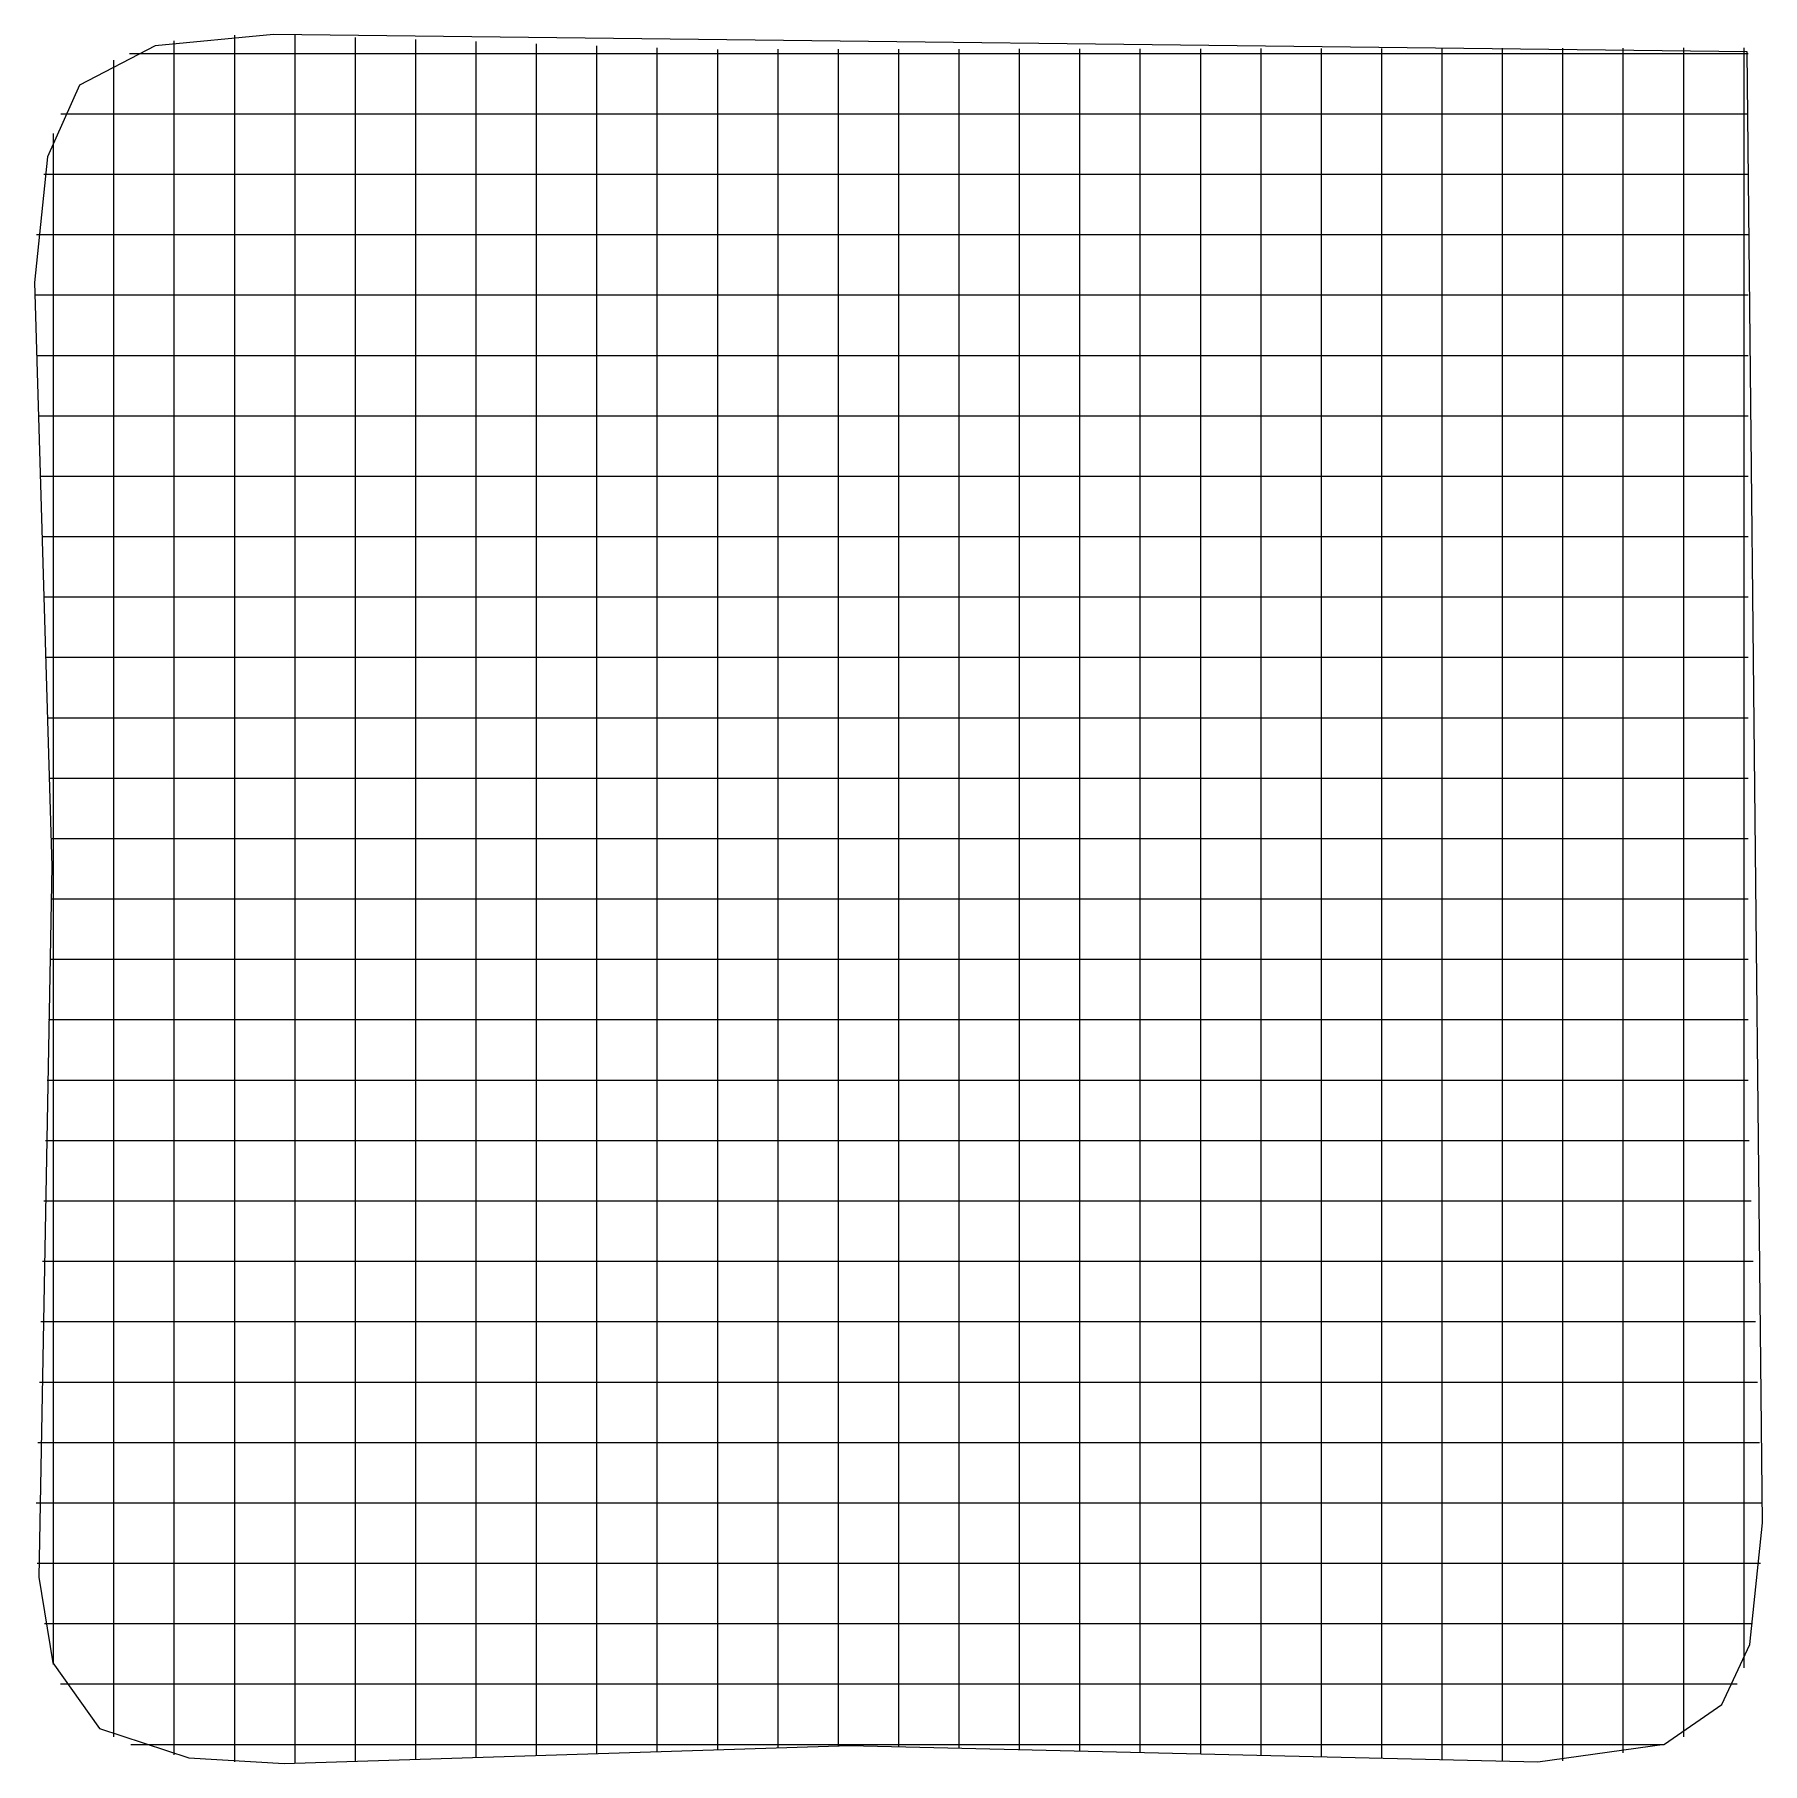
# Model space of a CAD drawing. Header units: metres. Extents: x 0.4 to 14.7, y 0.4 to 14.7.
import ezdxf

# ---------------------------------------------------------------- set-up
doc = ezdxf.new("R2010")
doc.units = ezdxf.units.M

msp = doc.modelspace()

# ---------------------------------------------------------------- linework, layer by layer
for p, q in [((2.093, 14.743), (2.093, 14.744)), ((1.593, 14.443), (1.593, 14.695)), ((2.093, 14.491), (2.093, 14.743)), ((2.593, 14.49), (2.593, 14.742)), ((3.093, 14.472), (3.093, 14.724)), ((3.593, 14.455), (3.593, 14.707)), ((4.093, 14.689), (4.093, 14.69)), ((4.093, 14.438), (4.093, 14.689)), ((4.593, 14.42), (4.593, 14.672)), ((5.093, 14.403), (5.093, 14.655)), ((5.593, 14.385), (5.593, 14.637)), ((6.093, 14.373), (6.093, 14.625)), ((6.593, 14.374), (6.593, 14.626)), ((7.093, 14.375), (7.093, 14.627)), ((7.593, 14.376), (7.593, 14.628)), ((8.093, 14.376), (8.093, 14.628)), ((8.593, 14.377), (8.593, 14.629)), ((9.093, 14.378), (9.093, 14.63)), ((9.593, 14.378), (9.593, 14.63)), ((10.093, 14.379), (10.093, 14.631)), ((10.593, 14.38), (10.593, 14.632)), ((11.093, 14.381), (11.093, 14.633)), ((11.593, 14.381), (11.593, 14.633)), ((12.093, 14.382), (12.093, 14.634)), ((12.593, 14.383), (12.593, 14.635)), ((13.093, 14.635), (13.093, 14.636)), ((13.093, 14.384), (13.093, 14.635)), ((13.593, 14.384), (13.593, 14.636)), ((14.093, 14.385), (14.093, 14.637)), ((14.593, 14.386), (14.593, 14.638)), ((1.093, 14.536), (1.093, 14.537)), ((1.093, 14.285), (1.093, 14.536)), ((1.221, 14.592), (1.473, 14.592)), ((1.221, 14.592), (1.473, 14.592)), ((1.473, 14.592), (1.554, 14.592)), ((1.554, 14.592), (1.602, 14.592)), ((1.602, 14.592), (2.861, 14.592)), ((2.093, 14.266), (2.093, 14.491)), ((2.593, 14.264), (2.593, 14.49)), ((2.861, 14.592), (3.102, 14.592)), ((3.093, 14.251), (3.093, 14.472)), ((3.102, 14.592), (3.354, 14.592)), ((3.354, 14.592), (3.402, 14.592)), ((3.402, 14.592), (4.661, 14.592)), ((4.661, 14.592), (4.902, 14.592)), ((4.902, 14.592), (5.154, 14.592)), ((5.154, 14.592), (5.202, 14.592)), ((5.202, 14.592), (5.914, 14.592)), ((5.914, 14.592), (6.165, 14.592)), ((6.165, 14.592), (6.407, 14.592)), ((6.407, 14.592), (7.665, 14.592)), ((7.665, 14.592), (7.714, 14.592)), ((7.714, 14.592), (7.965, 14.592)), ((7.965, 14.592), (8.207, 14.592)), ((8.207, 14.592), (9.465, 14.592)), ((9.465, 14.592), (9.514, 14.592)), ((9.514, 14.592), (9.765, 14.592)), ((9.765, 14.592), (10.007, 14.592)), ((10.007, 14.592), (11.265, 14.592)), ((11.265, 14.592), (11.314, 14.592)), ((11.314, 14.592), (11.565, 14.592)), ((11.565, 14.592), (11.807, 14.592)), ((11.807, 14.592), (13.065, 14.592)), ((13.065, 14.592), (13.114, 14.592)), ((13.114, 14.592), (13.365, 14.592)), ((13.365, 14.592), (13.607, 14.592)), ((13.607, 14.592), (14.578, 14.592)), ((14.578, 14.592), (14.626, 14.592)), ((1.593, 14.235), (1.593, 14.443)), ((3.593, 14.24), (3.593, 14.455)), ((4.093, 14.227), (4.093, 14.438)), ((4.593, 14.215), (4.593, 14.42)), ((5.093, 14.204), (5.093, 14.403)), ((5.593, 14.191), (5.593, 14.385)), ((6.093, 14.184), (6.093, 14.373)), ((6.593, 14.187), (6.593, 14.374)), ((7.093, 14.19), (7.093, 14.375)), ((7.593, 14.19), (7.593, 14.376)), ((8.093, 14.188), (8.093, 14.376)), ((8.593, 14.187), (8.593, 14.377)), ((9.093, 14.186), (9.093, 14.378)), ((9.593, 14.184), (9.593, 14.378)), ((10.093, 14.183), (10.093, 14.379)), ((10.593, 14.182), (10.593, 14.38)), ((11.093, 14.181), (11.093, 14.381)), ((11.593, 14.179), (11.593, 14.381)), ((12.093, 14.178), (12.093, 14.382)), ((12.593, 14.177), (12.593, 14.383)), ((13.093, 14.178), (13.093, 14.384)), ((13.593, 14.189), (13.593, 14.384)), ((14.093, 14.211), (14.093, 14.385)), ((14.593, 14.304), (14.593, 14.386)), ((1.093, 14.126), (1.093, 14.285)), ((1.593, 12.977), (1.593, 14.235)), ((2.093, 13.008), (2.093, 14.266)), ((2.593, 13.005), (2.593, 14.264)), ((3.093, 12.993), (3.093, 14.251)), ((3.593, 12.982), (3.593, 14.24)), ((4.093, 12.969), (4.093, 14.227)), ((4.593, 12.957), (4.593, 14.215)), ((5.093, 12.945), (5.093, 14.204)), ((5.593, 12.933), (5.593, 14.191)), ((6.093, 12.925), (6.093, 14.184)), ((6.593, 12.929), (6.593, 14.187)), ((7.093, 12.932), (7.093, 14.19)), ((7.593, 12.932), (7.593, 14.19)), ((8.093, 12.93), (8.093, 14.188)), ((8.593, 12.929), (8.593, 14.187)), ((9.093, 12.928), (9.093, 14.186)), ((9.593, 12.926), (9.593, 14.184)), ((10.093, 12.925), (10.093, 14.183)), ((10.593, 12.924), (10.593, 14.182)), ((11.093, 12.922), (11.093, 14.181)), ((11.593, 12.921), (11.593, 14.179)), ((12.093, 12.92), (12.093, 14.178)), ((12.593, 12.919), (12.593, 14.177)), ((13.093, 12.919), (13.093, 14.178)), ((13.593, 12.931), (13.593, 14.189)), ((14.093, 12.953), (14.093, 14.211)), ((14.593, 14.256), (14.593, 14.304)), ((14.593, 12.998), (14.593, 14.256)), ((0.654, 14.092), (0.906, 14.092)), ((0.654, 14.092), (0.906, 14.092)), ((0.906, 14.092), (1.079, 14.092)), ((1.079, 14.092), (2.337, 14.092)), ((1.093, 12.868), (1.093, 14.126)), ((2.337, 14.092), (2.385, 14.092)), ((2.385, 14.092), (2.637, 14.092)), ((2.637, 14.092), (2.879, 14.092)), ((2.879, 14.092), (4.137, 14.092)), ((4.137, 14.092), (4.185, 14.092)), ((4.185, 14.092), (4.437, 14.092)), ((4.437, 14.092), (4.679, 14.092)), ((4.679, 14.092), (5.937, 14.092)), ((5.937, 14.092), (5.985, 14.092)), ((5.985, 14.092), (6.237, 14.092)), ((6.237, 14.092), (6.479, 14.092)), ((6.479, 14.092), (7.737, 14.092)), ((7.737, 14.092), (7.785, 14.092)), ((7.785, 14.092), (8.037, 14.092)), ((8.037, 14.092), (8.279, 14.092)), ((8.279, 14.092), (9.537, 14.092)), ((9.537, 14.092), (9.585, 14.092)), ((9.585, 14.092), (9.837, 14.092)), ((9.837, 14.092), (10.079, 14.092)), ((10.079, 14.092), (11.337, 14.092)), ((11.337, 14.092), (11.385, 14.092)), ((11.385, 14.092), (11.637, 14.092)), ((11.637, 14.092), (11.879, 14.092)), ((11.879, 14.092), (13.137, 14.092)), ((13.137, 14.092), (13.185, 14.092)), ((13.185, 14.092), (13.437, 14.092)), ((13.437, 14.092), (13.679, 14.092)), ((13.679, 14.092), (14.578, 14.092)), ((14.578, 14.092), (14.626, 14.092)), ((0.593, 13.917), (0.593, 13.929)), ((0.593, 13.665), (0.593, 13.917)), ((0.593, 13.423), (0.593, 13.665)), ((0.511, 13.592), (0.763, 13.592)), ((0.511, 13.592), (0.763, 13.592)), ((0.763, 13.592), (0.959, 13.592)), ((0.959, 13.592), (2.217, 13.592)), ((2.217, 13.592), (2.265, 13.592)), ((2.265, 13.592), (2.517, 13.592)), ((2.517, 13.592), (2.759, 13.592)), ((2.759, 13.592), (4.017, 13.592)), ((4.017, 13.592), (4.065, 13.592)), ((4.065, 13.592), (4.317, 13.592)), ((4.317, 13.592), (4.559, 13.592)), ((4.559, 13.592), (5.817, 13.592)), ((5.817, 13.592), (5.865, 13.592)), ((5.865, 13.592), (6.117, 13.592)), ((6.117, 13.592), (6.359, 13.592)), ((6.359, 13.592), (7.617, 13.592)), ((7.617, 13.592), (7.665, 13.592)), ((7.665, 13.592), (7.917, 13.592)), ((7.917, 13.592), (8.159, 13.592)), ((8.159, 13.592), (9.417, 13.592)), ((9.417, 13.592), (9.465, 13.592)), ((9.465, 13.592), (9.717, 13.592)), ((9.717, 13.592), (9.959, 13.592)), ((9.959, 13.592), (11.217, 13.592)), ((11.217, 13.592), (11.265, 13.592)), ((11.265, 13.592), (11.517, 13.592)), ((11.517, 13.592), (11.759, 13.592)), ((11.759, 13.592), (13.017, 13.592)), ((13.017, 13.592), (13.065, 13.592)), ((13.065, 13.592), (13.317, 13.592)), ((13.317, 13.592), (13.559, 13.592)), ((13.559, 13.592), (14.578, 13.592)), ((14.578, 13.592), (14.626, 13.592)), ((0.593, 12.165), (0.593, 13.423)), ((0.451, 13.092), (0.703, 13.092)), ((0.451, 13.092), (0.703, 13.092)), ((0.703, 13.092), (0.908, 13.092)), ((0.908, 13.092), (2.166, 13.092)), ((2.166, 13.092), (2.215, 13.092)), ((2.215, 13.092), (2.466, 13.092)), ((2.466, 13.092), (2.708, 13.092)), ((2.708, 13.092), (3.966, 13.092)), ((3.966, 13.092), (4.015, 13.092)), ((4.015, 13.092), (4.266, 13.092)), ((4.266, 13.092), (4.508, 13.092)), ((4.508, 13.092), (5.766, 13.092)), ((5.766, 13.092), (5.815, 13.092)), ((5.815, 13.092), (6.066, 13.092)), ((6.066, 13.092), (6.308, 13.092)), ((6.308, 13.092), (7.566, 13.092)), ((7.566, 13.092), (7.615, 13.092)), ((7.615, 13.092), (7.866, 13.092)), ((7.866, 13.092), (8.108, 13.092)), ((8.108, 13.092), (9.366, 13.092)), ((9.366, 13.092), (9.415, 13.092)), ((9.415, 13.092), (9.666, 13.092)), ((9.666, 13.092), (9.908, 13.092)), ((9.908, 13.092), (11.166, 13.092)), ((11.166, 13.092), (11.215, 13.092)), ((11.215, 13.092), (11.466, 13.092)), ((11.466, 13.092), (11.708, 13.092)), ((11.708, 13.092), (12.966, 13.092)), ((12.966, 13.092), (13.015, 13.092)), ((13.015, 13.092), (13.266, 13.092)), ((13.266, 13.092), (13.508, 13.092)), ((13.508, 13.092), (14.578, 13.092)), ((14.578, 13.092), (14.626, 13.092)), ((1.593, 12.929), (1.593, 12.977)), ((1.593, 12.677), (1.593, 12.929)), ((2.093, 12.96), (2.093, 13.008)), ((2.093, 12.708), (2.093, 12.96)), ((2.593, 12.956), (2.593, 13.005)), ((2.593, 12.706), (2.593, 12.956)), ((3.093, 12.945), (3.093, 12.993)), ((3.093, 12.693), (3.093, 12.945)), ((3.593, 12.933), (3.593, 12.982)), ((3.593, 12.682), (3.593, 12.933)), ((4.093, 12.921), (4.093, 12.969)), ((4.093, 12.669), (4.093, 12.921)), ((4.593, 12.909), (4.593, 12.957)), ((4.593, 12.657), (4.593, 12.909)), ((5.093, 12.897), (5.093, 12.945)), ((5.093, 12.645), (5.093, 12.897)), ((5.593, 12.885), (5.593, 12.933)), ((5.593, 12.633), (5.593, 12.885)), ((6.093, 12.877), (6.093, 12.925)), ((6.593, 12.881), (6.593, 12.929)), ((7.093, 12.884), (7.093, 12.932)), ((7.093, 12.632), (7.093, 12.884)), ((7.593, 12.883), (7.593, 12.932)), ((7.593, 12.632), (7.593, 12.883)), ((8.093, 12.882), (8.093, 12.93)), ((8.593, 12.881), (8.593, 12.929)), ((9.093, 12.88), (9.093, 12.928)), ((9.593, 12.878), (9.593, 12.926)), ((10.093, 12.877), (10.093, 12.925)), ((10.593, 12.876), (10.593, 12.924)), ((11.093, 12.874), (11.093, 12.922)), ((11.593, 12.873), (11.593, 12.921)), ((12.093, 12.872), (12.093, 12.92)), ((12.593, 12.87), (12.593, 12.919)), ((13.093, 12.87), (13.093, 12.919)), ((13.593, 12.882), (13.593, 12.931)), ((13.593, 12.631), (13.593, 12.882)), ((14.093, 12.904), (14.093, 12.953)), ((14.093, 12.653), (14.093, 12.904)), ((14.593, 12.755), (14.593, 12.998)), ((1.093, 12.82), (1.093, 12.868)), ((1.093, 12.568), (1.093, 12.82)), ((6.093, 12.625), (6.093, 12.877)), ((6.593, 12.629), (6.593, 12.881)), ((8.093, 12.63), (8.093, 12.882)), ((8.593, 12.629), (8.593, 12.881)), ((9.093, 12.628), (9.093, 12.88)), ((9.593, 12.626), (9.593, 12.878)), ((10.093, 12.625), (10.093, 12.877)), ((10.593, 12.624), (10.593, 12.876)), ((11.093, 12.623), (11.093, 12.874)), ((11.593, 12.621), (11.593, 12.873)), ((12.093, 12.62), (12.093, 12.872)), ((12.593, 12.619), (12.593, 12.87)), ((13.093, 12.62), (13.093, 12.87)), ((14.593, 12.504), (14.593, 12.755)), ((1.593, 12.435), (1.593, 12.677)), ((2.093, 12.466), (2.093, 12.708)), ((2.593, 12.464), (2.593, 12.706)), ((3.093, 12.451), (3.093, 12.693)), ((3.593, 12.44), (3.593, 12.682)), ((4.093, 12.427), (4.093, 12.669)), ((4.593, 12.415), (4.593, 12.657)), ((5.093, 12.404), (5.093, 12.645)), ((5.593, 12.391), (5.593, 12.633)), ((6.093, 12.384), (6.093, 12.625)), ((6.593, 12.387), (6.593, 12.629)), ((7.093, 12.39), (7.093, 12.632)), ((7.593, 12.39), (7.593, 12.632)), ((8.093, 12.388), (8.093, 12.63)), ((8.593, 12.387), (8.593, 12.629)), ((9.093, 12.386), (9.093, 12.628)), ((9.593, 12.384), (9.593, 12.626)), ((10.093, 12.383), (10.093, 12.625)), ((10.593, 12.382), (10.593, 12.624)), ((11.093, 12.381), (11.093, 12.623)), ((11.593, 12.379), (11.593, 12.621)), ((12.093, 12.378), (12.093, 12.62)), ((12.593, 12.377), (12.593, 12.619)), ((13.093, 12.378), (13.093, 12.62)), ((13.593, 12.389), (13.593, 12.631)), ((14.093, 12.411), (14.093, 12.653)), ((0.438, 12.592), (0.69, 12.592)), ((0.438, 12.592), (0.69, 12.592)), ((0.69, 12.592), (0.897, 12.592)), ((0.897, 12.592), (2.155, 12.592)), ((1.093, 12.326), (1.093, 12.568)), ((2.093, 11.208), (2.093, 12.466)), ((2.155, 12.592), (2.204, 12.592)), ((2.204, 12.592), (2.455, 12.592)), ((2.455, 12.592), (2.697, 12.592)), ((2.593, 11.205), (2.593, 12.464)), ((2.697, 12.592), (3.955, 12.592)), ((3.955, 12.592), (4.004, 12.592)), ((4.004, 12.592), (4.255, 12.592)), ((4.255, 12.592), (4.497, 12.592)), ((4.497, 12.592), (5.755, 12.592)), ((5.755, 12.592), (5.804, 12.592)), ((5.804, 12.592), (6.055, 12.592)), ((6.055, 12.592), (6.297, 12.592)), ((6.297, 12.592), (7.555, 12.592)), ((7.555, 12.592), (7.604, 12.592)), ((7.604, 12.592), (7.855, 12.592)), ((7.855, 12.592), (8.097, 12.592)), ((8.097, 12.592), (9.355, 12.592)), ((9.355, 12.592), (9.404, 12.592)), ((9.404, 12.592), (9.655, 12.592)), ((9.655, 12.592), (9.897, 12.592)), ((9.897, 12.592), (11.155, 12.592)), ((11.155, 12.592), (11.204, 12.592)), ((11.204, 12.592), (11.455, 12.592)), ((11.455, 12.592), (11.697, 12.592)), ((11.697, 12.592), (12.955, 12.592)), ((12.955, 12.592), (13.004, 12.592)), ((13.004, 12.592), (13.255, 12.592)), ((13.255, 12.592), (13.497, 12.592)), ((13.497, 12.592), (14.578, 12.592)), ((14.578, 12.592), (14.626, 12.592)), ((14.593, 12.456), (14.593, 12.504)), ((14.593, 11.198), (14.593, 12.456)), ((1.093, 11.068), (1.093, 12.326)), ((1.593, 11.177), (1.593, 12.435)), ((3.093, 11.193), (3.093, 12.451)), ((3.593, 11.182), (3.593, 12.44)), ((4.093, 11.169), (4.093, 12.427)), ((4.593, 11.157), (4.593, 12.415)), ((5.093, 11.145), (5.093, 12.404)), ((5.593, 11.133), (5.593, 12.391)), ((6.093, 11.125), (6.093, 12.384)), ((6.593, 11.129), (6.593, 12.387)), ((7.093, 11.132), (7.093, 12.39)), ((7.593, 11.132), (7.593, 12.39)), ((8.093, 11.13), (8.093, 12.388)), ((8.593, 11.129), (8.593, 12.387)), ((9.093, 11.128), (9.093, 12.386)), ((9.593, 11.126), (9.593, 12.384)), ((10.093, 11.125), (10.093, 12.383)), ((10.593, 11.124), (10.593, 12.382)), ((11.093, 11.122), (11.093, 12.381)), ((11.593, 11.121), (11.593, 12.379)), ((12.093, 11.12), (12.093, 12.378)), ((12.593, 11.119), (12.593, 12.377)), ((13.093, 11.119), (13.093, 12.378)), ((13.593, 11.131), (13.593, 12.389)), ((14.093, 11.153), (14.093, 12.411)), ((0.453, 12.092), (0.705, 12.092)), ((0.453, 12.092), (0.705, 12.092)), ((0.593, 12.117), (0.593, 12.165)), ((0.593, 11.865), (0.593, 12.117)), ((0.705, 12.092), (0.91, 12.092)), ((0.91, 12.092), (2.168, 12.092)), ((2.168, 12.092), (2.216, 12.092)), ((2.216, 12.092), (2.468, 12.092)), ((2.468, 12.092), (2.71, 12.092)), ((2.71, 12.092), (3.968, 12.092)), ((3.968, 12.092), (4.016, 12.092)), ((4.016, 12.092), (4.268, 12.092)), ((4.268, 12.092), (4.51, 12.092)), ((4.51, 12.092), (5.768, 12.092)), ((5.768, 12.092), (5.816, 12.092)), ((5.816, 12.092), (6.068, 12.092)), ((6.068, 12.092), (6.31, 12.092)), ((6.31, 12.092), (7.568, 12.092)), ((7.568, 12.092), (7.616, 12.092)), ((7.616, 12.092), (7.868, 12.092)), ((7.868, 12.092), (8.11, 12.092)), ((8.11, 12.092), (9.368, 12.092)), ((9.368, 12.092), (9.416, 12.092)), ((9.416, 12.092), (9.668, 12.092)), ((9.668, 12.092), (9.91, 12.092)), ((9.91, 12.092), (11.168, 12.092)), ((11.168, 12.092), (11.216, 12.092)), ((11.216, 12.092), (11.468, 12.092)), ((11.468, 12.092), (11.71, 12.092)), ((11.71, 12.092), (12.968, 12.092)), ((12.968, 12.092), (13.016, 12.092)), ((13.016, 12.092), (13.268, 12.092)), ((13.268, 12.092), (13.51, 12.092)), ((13.51, 12.092), (14.578, 12.092)), ((14.578, 12.092), (14.626, 12.092)), ((0.593, 11.623), (0.593, 11.865)), ((0.593, 10.365), (0.593, 11.623)), ((0.468, 11.592), (0.72, 11.592)), ((0.468, 11.592), (0.72, 11.592)), ((0.72, 11.592), (0.923, 11.592)), ((0.923, 11.592), (2.181, 11.592)), ((2.181, 11.592), (2.229, 11.592)), ((2.229, 11.592), (2.481, 11.592)), ((2.481, 11.592), (2.723, 11.592)), ((2.723, 11.592), (3.981, 11.592)), ((3.981, 11.592), (4.029, 11.592)), ((4.029, 11.592), (4.281, 11.592)), ((4.281, 11.592), (4.523, 11.592)), ((4.523, 11.592), (5.781, 11.592)), ((5.781, 11.592), (5.829, 11.592)), ((5.829, 11.592), (6.081, 11.592)), ((6.081, 11.592), (6.323, 11.592)), ((6.323, 11.592), (7.581, 11.592)), ((7.581, 11.592), (7.629, 11.592)), ((7.629, 11.592), (7.881, 11.592)), ((7.881, 11.592), (8.123, 11.592)), ((8.123, 11.592), (9.381, 11.592)), ((9.381, 11.592), (9.429, 11.592)), ((9.429, 11.592), (9.681, 11.592)), ((9.681, 11.592), (9.923, 11.592)), ((9.923, 11.592), (11.181, 11.592)), ((11.181, 11.592), (11.229, 11.592)), ((11.229, 11.592), (11.481, 11.592)), ((11.481, 11.592), (11.723, 11.592)), ((11.723, 11.592), (12.981, 11.592)), ((12.981, 11.592), (13.029, 11.592)), ((13.029, 11.592), (13.281, 11.592)), ((13.281, 11.592), (13.523, 11.592)), ((13.523, 11.592), (14.578, 11.592)), ((14.578, 11.592), (14.626, 11.592)), ((1.593, 11.129), (1.593, 11.177)), ((2.093, 11.16), (2.093, 11.208)), ((2.593, 11.156), (2.593, 11.205)), ((3.093, 11.145), (3.093, 11.193)), ((3.593, 11.133), (3.593, 11.182)), ((4.093, 11.121), (4.093, 11.169)), ((14.593, 10.955), (14.593, 11.198)), ((0.484, 11.092), (0.736, 11.092)), ((0.484, 11.092), (0.736, 11.092)), ((0.736, 11.092), (0.936, 11.092)), ((0.936, 11.092), (2.194, 11.092)), ((1.093, 11.02), (1.093, 11.068)), ((1.593, 10.877), (1.593, 11.129)), ((2.093, 10.908), (2.093, 11.16)), ((2.194, 11.092), (2.242, 11.092)), ((2.242, 11.092), (2.494, 11.092)), ((2.494, 11.092), (2.736, 11.092)), ((2.593, 10.906), (2.593, 11.156)), ((2.736, 11.092), (3.994, 11.092)), ((3.093, 10.893), (3.093, 11.145)), ((3.593, 10.882), (3.593, 11.133)), ((3.994, 11.092), (4.042, 11.092)), ((4.042, 11.092), (4.294, 11.092)), ((4.093, 10.869), (4.093, 11.121)), ((4.294, 11.092), (4.536, 11.092)), ((4.536, 11.092), (5.794, 11.092)), ((4.593, 11.109), (4.593, 11.157)), ((4.593, 10.857), (4.593, 11.109)), ((5.093, 11.097), (5.093, 11.145)), ((5.093, 10.845), (5.093, 11.097)), ((5.593, 11.085), (5.593, 11.133)), ((5.593, 10.833), (5.593, 11.085)), ((5.794, 11.092), (5.842, 11.092)), ((5.842, 11.092), (6.094, 11.092)), ((6.093, 11.077), (6.093, 11.125)), ((6.093, 10.825), (6.093, 11.077)), ((6.094, 11.092), (6.336, 11.092)), ((6.336, 11.092), (7.594, 11.092)), ((6.593, 11.081), (6.593, 11.129)), ((6.593, 10.829), (6.593, 11.081)), ((7.093, 11.084), (7.093, 11.132)), ((7.093, 10.832), (7.093, 11.084)), ((7.593, 11.083), (7.593, 11.132)), ((7.593, 10.832), (7.593, 11.083)), ((7.594, 11.092), (7.642, 11.092)), ((7.642, 11.092), (7.894, 11.092)), ((7.894, 11.092), (8.136, 11.092)), ((8.093, 11.082), (8.093, 11.13)), ((8.093, 10.83), (8.093, 11.082)), ((8.136, 11.092), (9.394, 11.092)), ((8.593, 11.081), (8.593, 11.129)), ((8.593, 10.829), (8.593, 11.081)), ((9.093, 11.08), (9.093, 11.128)), ((9.093, 10.828), (9.093, 11.08)), ((9.394, 11.092), (9.442, 11.092)), ((9.442, 11.092), (9.694, 11.092)), ((9.593, 11.078), (9.593, 11.126)), ((9.593, 10.826), (9.593, 11.078)), ((9.694, 11.092), (9.936, 11.092)), ((9.936, 11.092), (11.194, 11.092)), ((10.093, 11.077), (10.093, 11.125)), ((10.093, 10.825), (10.093, 11.077)), ((10.593, 11.076), (10.593, 11.124)), ((10.593, 10.824), (10.593, 11.076)), ((11.093, 11.074), (11.093, 11.122)), ((11.093, 10.823), (11.093, 11.074)), ((11.194, 11.092), (11.242, 11.092)), ((11.242, 11.092), (11.494, 11.092)), ((11.494, 11.092), (11.736, 11.092)), ((11.593, 11.073), (11.593, 11.121)), ((11.593, 10.821), (11.593, 11.073)), ((11.736, 11.092), (12.994, 11.092)), ((12.093, 11.072), (12.093, 11.12)), ((12.093, 10.82), (12.093, 11.072)), ((12.593, 11.07), (12.593, 11.119)), ((12.593, 10.819), (12.593, 11.07)), ((12.994, 11.092), (13.042, 11.092)), ((13.042, 11.092), (13.294, 11.092)), ((13.093, 11.07), (13.093, 11.119)), ((13.093, 10.82), (13.093, 11.07)), ((13.294, 11.092), (13.536, 11.092)), ((13.536, 11.092), (14.578, 11.092)), ((13.593, 11.082), (13.593, 11.131)), ((13.593, 10.831), (13.593, 11.082)), ((14.093, 11.104), (14.093, 11.153)), ((14.093, 10.853), (14.093, 11.104)), ((14.578, 11.092), (14.626, 11.092)), ((1.093, 10.768), (1.093, 11.02)), ((2.093, 10.666), (2.093, 10.908)), ((2.593, 10.664), (2.593, 10.906)), ((3.093, 10.651), (3.093, 10.893)), ((3.593, 10.64), (3.593, 10.882)), ((14.593, 10.704), (14.593, 10.955)), ((1.093, 10.526), (1.093, 10.768)), ((1.593, 10.635), (1.593, 10.877)), ((4.093, 10.627), (4.093, 10.869)), ((4.593, 10.615), (4.593, 10.857)), ((5.093, 10.604), (5.093, 10.845)), ((5.593, 10.591), (5.593, 10.833)), ((6.093, 10.584), (6.093, 10.825)), ((6.593, 10.587), (6.593, 10.829)), ((7.093, 10.59), (7.093, 10.832)), ((7.593, 10.59), (7.593, 10.832)), ((8.093, 10.588), (8.093, 10.83)), ((8.593, 10.587), (8.593, 10.829)), ((9.093, 10.586), (9.093, 10.828)), ((9.593, 10.584), (9.593, 10.826)), ((10.093, 10.583), (10.093, 10.825)), ((10.593, 10.582), (10.593, 10.824)), ((11.093, 10.581), (11.093, 10.823)), ((11.593, 10.579), (11.593, 10.821)), ((12.093, 10.578), (12.093, 10.82)), ((12.593, 10.577), (12.593, 10.819)), ((13.093, 10.578), (13.093, 10.82)), ((13.593, 10.589), (13.593, 10.831)), ((14.093, 10.611), (14.093, 10.853)), ((0.499, 10.592), (0.751, 10.592)), ((0.499, 10.592), (0.751, 10.592)), ((0.751, 10.592), (0.949, 10.592)), ((0.949, 10.592), (2.207, 10.592)), ((1.593, 9.377), (1.593, 10.635)), ((2.093, 9.408), (2.093, 10.666)), ((2.207, 10.592), (2.255, 10.592)), ((2.255, 10.592), (2.507, 10.592)), ((2.507, 10.592), (2.749, 10.592)), ((2.593, 9.405), (2.593, 10.664)), ((2.749, 10.592), (4.007, 10.592)), ((3.093, 9.393), (3.093, 10.651)), ((3.593, 9.382), (3.593, 10.64)), ((4.007, 10.592), (4.055, 10.592)), ((4.055, 10.592), (4.307, 10.592)), ((4.093, 9.369), (4.093, 10.627)), ((4.307, 10.592), (4.549, 10.592)), ((4.549, 10.592), (5.807, 10.592)), ((4.593, 9.357), (4.593, 10.615)), ((5.093, 9.345), (5.093, 10.604)), ((5.807, 10.592), (5.855, 10.592)), ((5.855, 10.592), (6.107, 10.592)), ((6.107, 10.592), (6.349, 10.592)), ((6.349, 10.592), (7.607, 10.592)), ((7.607, 10.592), (7.655, 10.592)), ((7.655, 10.592), (7.907, 10.592)), ((7.907, 10.592), (8.149, 10.592)), ((8.149, 10.592), (9.407, 10.592)), ((9.407, 10.592), (9.455, 10.592)), ((9.455, 10.592), (9.707, 10.592)), ((9.707, 10.592), (9.949, 10.592)), ((9.949, 10.592), (11.207, 10.592)), ((11.207, 10.592), (11.255, 10.592)), ((11.255, 10.592), (11.507, 10.592)), ((11.507, 10.592), (11.749, 10.592)), ((11.749, 10.592), (13.007, 10.592)), ((13.007, 10.592), (13.055, 10.592)), ((13.055, 10.592), (13.307, 10.592)), ((13.307, 10.592), (13.549, 10.592)), ((13.549, 10.592), (14.578, 10.592)), ((14.093, 9.353), (14.093, 10.611)), ((14.578, 10.592), (14.626, 10.592)), ((14.593, 10.656), (14.593, 10.704)), ((14.593, 9.398), (14.593, 10.656)), ((1.093, 9.268), (1.093, 10.526)), ((5.593, 9.333), (5.593, 10.591)), ((6.093, 9.325), (6.093, 10.584)), ((6.593, 9.329), (6.593, 10.587)), ((7.093, 9.332), (7.093, 10.59)), ((7.593, 9.332), (7.593, 10.59)), ((8.093, 9.33), (8.093, 10.588)), ((8.593, 9.329), (8.593, 10.587)), ((9.093, 9.328), (9.093, 10.586)), ((9.593, 9.326), (9.593, 10.584)), ((10.093, 9.325), (10.093, 10.583)), ((10.593, 9.324), (10.593, 10.582)), ((11.093, 9.322), (11.093, 10.581)), ((11.593, 9.321), (11.593, 10.579)), ((12.093, 9.32), (12.093, 10.578)), ((12.593, 9.319), (12.593, 10.577)), ((13.093, 9.319), (13.093, 10.578)), ((13.593, 9.331), (13.593, 10.589)), ((0.593, 10.317), (0.593, 10.365)), ((0.593, 10.065), (0.593, 10.317)), ((0.514, 10.092), (0.766, 10.092)), ((0.514, 10.092), (0.766, 10.092)), ((0.593, 9.823), (0.593, 10.065)), ((0.766, 10.092), (0.961, 10.092)), ((0.961, 10.092), (2.219, 10.092)), ((2.219, 10.092), (2.268, 10.092)), ((2.268, 10.092), (2.519, 10.092)), ((2.519, 10.092), (2.761, 10.092)), ((2.761, 10.092), (4.019, 10.092)), ((4.019, 10.092), (4.068, 10.092)), ((4.068, 10.092), (4.319, 10.092)), ((4.319, 10.092), (4.561, 10.092)), ((4.561, 10.092), (5.819, 10.092)), ((5.819, 10.092), (5.868, 10.092)), ((5.868, 10.092), (6.119, 10.092)), ((6.119, 10.092), (6.361, 10.092)), ((6.361, 10.092), (7.619, 10.092)), ((7.619, 10.092), (7.668, 10.092)), ((7.668, 10.092), (7.919, 10.092)), ((7.919, 10.092), (8.161, 10.092)), ((8.161, 10.092), (9.419, 10.092)), ((9.419, 10.092), (9.468, 10.092)), ((9.468, 10.092), (9.719, 10.092)), ((9.719, 10.092), (9.961, 10.092)), ((9.961, 10.092), (11.219, 10.092)), ((11.219, 10.092), (11.268, 10.092)), ((11.268, 10.092), (11.519, 10.092)), ((11.519, 10.092), (11.761, 10.092)), ((11.761, 10.092), (13.019, 10.092)), ((13.019, 10.092), (13.068, 10.092)), ((13.068, 10.092), (13.319, 10.092)), ((13.319, 10.092), (13.561, 10.092)), ((13.561, 10.092), (14.578, 10.092)), ((14.578, 10.092), (14.626, 10.092)), ((0.593, 8.565), (0.593, 9.823)), ((0.529, 9.592), (0.781, 9.592)), ((0.529, 9.592), (0.781, 9.592)), ((0.781, 9.592), (0.974, 9.592)), ((0.974, 9.592), (2.233, 9.592)), ((2.233, 9.592), (2.281, 9.592)), ((2.281, 9.592), (2.532, 9.592)), ((2.532, 9.592), (2.774, 9.592)), ((2.774, 9.592), (4.033, 9.592)), ((4.033, 9.592), (4.081, 9.592)), ((4.081, 9.592), (4.332, 9.592)), ((4.332, 9.592), (4.574, 9.592)), ((4.574, 9.592), (5.833, 9.592)), ((5.833, 9.592), (5.881, 9.592)), ((5.881, 9.592), (6.132, 9.592)), ((6.132, 9.592), (6.374, 9.592)), ((6.374, 9.592), (7.633, 9.592)), ((7.633, 9.592), (7.681, 9.592)), ((7.681, 9.592), (7.932, 9.592)), ((7.932, 9.592), (8.174, 9.592)), ((8.174, 9.592), (9.433, 9.592)), ((9.433, 9.592), (9.481, 9.592)), ((9.481, 9.592), (9.732, 9.592)), ((9.732, 9.592), (9.974, 9.592)), ((9.974, 9.592), (11.233, 9.592)), ((11.233, 9.592), (11.281, 9.592)), ((11.281, 9.592), (11.532, 9.592)), ((11.532, 9.592), (11.774, 9.592)), ((11.774, 9.592), (13.033, 9.592)), ((13.033, 9.592), (13.081, 9.592)), ((13.081, 9.592), (13.332, 9.592)), ((13.332, 9.592), (13.574, 9.592)), ((13.574, 9.592), (14.578, 9.592)), ((14.578, 9.592), (14.626, 9.592)), ((1.593, 9.329), (1.593, 9.377)), ((1.593, 9.077), (1.593, 9.329)), ((2.093, 9.36), (2.093, 9.408)), ((2.093, 9.108), (2.093, 9.36)), ((2.593, 9.356), (2.593, 9.405)), ((2.593, 9.106), (2.593, 9.356)), ((3.093, 9.345), (3.093, 9.393)), ((3.093, 9.093), (3.093, 9.345)), ((3.593, 9.333), (3.593, 9.382)), ((3.593, 9.082), (3.593, 9.333)), ((4.093, 9.321), (4.093, 9.369)), ((4.093, 9.069), (4.093, 9.321)), ((4.593, 9.309), (4.593, 9.357)), ((4.593, 9.057), (4.593, 9.309)), ((5.093, 9.297), (5.093, 9.345)), ((5.593, 9.285), (5.593, 9.333)), ((6.093, 9.277), (6.093, 9.325)), ((6.593, 9.281), (6.593, 9.329)), ((7.093, 9.284), (7.093, 9.332)), ((7.593, 9.283), (7.593, 9.332)), ((8.093, 9.282), (8.093, 9.33)), ((8.593, 9.281), (8.593, 9.329)), ((9.093, 9.28), (9.093, 9.328)), ((9.593, 9.278), (9.593, 9.326)), ((10.093, 9.277), (10.093, 9.325)), ((10.593, 9.276), (10.593, 9.324)), ((11.093, 9.274), (11.093, 9.322)), ((11.593, 9.273), (11.593, 9.321)), ((12.093, 9.272), (12.093, 9.32)), ((12.593, 9.27), (12.593, 9.319)), ((13.093, 9.27), (13.093, 9.319)), ((13.593, 9.282), (13.593, 9.331)), ((14.093, 9.304), (14.093, 9.353)), ((14.093, 9.053), (14.093, 9.304)), ((14.593, 9.155), (14.593, 9.398)), ((1.093, 9.22), (1.093, 9.268)), ((1.093, 8.968), (1.093, 9.22)), ((5.093, 9.045), (5.093, 9.297)), ((5.593, 9.033), (5.593, 9.285)), ((6.093, 9.025), (6.093, 9.277)), ((6.593, 9.029), (6.593, 9.281)), ((7.093, 9.032), (7.093, 9.284)), ((7.593, 9.032), (7.593, 9.283)), ((8.093, 9.03), (8.093, 9.282)), ((8.593, 9.029), (8.593, 9.281)), ((9.093, 9.028), (9.093, 9.28)), ((9.593, 9.026), (9.593, 9.278)), ((10.093, 9.025), (10.093, 9.277)), ((10.593, 9.024), (10.593, 9.276)), ((11.093, 9.023), (11.093, 9.274)), ((11.593, 9.021), (11.593, 9.273)), ((12.093, 9.02), (12.093, 9.272)), ((12.593, 9.019), (12.593, 9.27)), ((13.093, 9.02), (13.093, 9.27)), ((13.593, 9.031), (13.593, 9.282)), ((0.545, 9.092), (0.797, 9.092)), ((0.545, 9.092), (0.797, 9.092)), ((0.797, 9.092), (0.987, 9.092)), ((0.987, 9.092), (2.245, 9.092)), ((1.593, 8.835), (1.593, 9.077)), ((2.093, 8.866), (2.093, 9.108)), ((2.245, 9.092), (2.294, 9.092)), ((2.294, 9.092), (2.545, 9.092)), ((2.545, 9.092), (2.787, 9.092)), ((2.593, 8.864), (2.593, 9.106)), ((2.787, 9.092), (4.045, 9.092)), ((3.093, 8.851), (3.093, 9.093)), ((3.593, 8.84), (3.593, 9.082)), ((4.045, 9.092), (4.094, 9.092)), ((4.093, 8.827), (4.093, 9.069)), ((4.094, 9.092), (4.345, 9.092)), ((4.345, 9.092), (4.587, 9.092)), ((4.587, 9.092), (5.845, 9.092)), ((4.593, 8.815), (4.593, 9.057)), ((5.093, 8.804), (5.093, 9.045)), ((5.593, 8.791), (5.593, 9.033)), ((5.845, 9.092), (5.894, 9.092)), ((5.894, 9.092), (6.145, 9.092)), ((6.093, 8.784), (6.093, 9.025)), ((6.145, 9.092), (6.387, 9.092)), ((6.387, 9.092), (7.645, 9.092)), ((6.593, 8.787), (6.593, 9.029)), ((7.093, 8.79), (7.093, 9.032)), ((7.593, 8.79), (7.593, 9.032)), ((7.645, 9.092), (7.694, 9.092)), ((7.694, 9.092), (7.945, 9.092)), ((7.945, 9.092), (8.187, 9.092)), ((8.093, 8.788), (8.093, 9.03)), ((8.187, 9.092), (9.445, 9.092)), ((8.593, 8.787), (8.593, 9.029)), ((9.093, 8.786), (9.093, 9.028)), ((9.445, 9.092), (9.494, 9.092)), ((9.494, 9.092), (9.745, 9.092)), ((9.593, 8.784), (9.593, 9.026)), ((9.745, 9.092), (9.987, 9.092)), ((9.987, 9.092), (11.245, 9.092)), ((10.093, 8.783), (10.093, 9.025)), ((10.593, 8.782), (10.593, 9.024)), ((11.093, 8.781), (11.093, 9.023)), ((11.245, 9.092), (11.294, 9.092)), ((11.294, 9.092), (11.545, 9.092)), ((11.545, 9.092), (11.787, 9.092)), ((11.593, 8.779), (11.593, 9.021)), ((11.787, 9.092), (13.045, 9.092)), ((12.093, 8.778), (12.093, 9.02)), ((12.593, 8.777), (12.593, 9.019)), ((13.045, 9.092), (13.094, 9.092)), ((13.093, 8.778), (13.093, 9.02)), ((13.094, 9.092), (13.345, 9.092)), ((13.345, 9.092), (13.587, 9.092)), ((13.587, 9.092), (14.578, 9.092)), ((13.593, 8.789), (13.593, 9.031)), ((14.093, 8.811), (14.093, 9.053)), ((14.578, 9.092), (14.626, 9.092)), ((14.593, 8.904), (14.593, 9.155)), ((1.093, 8.726), (1.093, 8.968)), ((14.593, 8.856), (14.593, 8.904)), ((1.593, 7.577), (1.593, 8.835)), ((2.093, 7.608), (2.093, 8.866)), ((2.593, 7.605), (2.593, 8.864)), ((3.093, 7.593), (3.093, 8.851)), ((3.593, 7.582), (3.593, 8.84)), ((4.093, 7.569), (4.093, 8.827)), ((4.593, 7.557), (4.593, 8.815)), ((5.093, 7.545), (5.093, 8.804)), ((5.593, 7.533), (5.593, 8.791)), ((6.093, 7.525), (6.093, 8.784)), ((6.593, 7.529), (6.593, 8.787)), ((7.093, 7.532), (7.093, 8.79)), ((7.593, 7.532), (7.593, 8.79)), ((8.093, 7.53), (8.093, 8.788)), ((8.593, 7.529), (8.593, 8.787)), ((9.093, 7.528), (9.093, 8.786)), ((9.593, 7.526), (9.593, 8.784)), ((10.093, 7.525), (10.093, 8.783)), ((10.593, 7.524), (10.593, 8.782)), ((11.093, 7.522), (11.093, 8.781)), ((11.593, 7.521), (11.593, 8.779)), ((12.093, 7.52), (12.093, 8.778)), ((12.593, 7.519), (12.593, 8.777)), ((13.093, 7.519), (13.093, 8.778)), ((13.593, 7.531), (13.593, 8.789)), ((14.093, 7.553), (14.093, 8.811)), ((14.593, 7.598), (14.593, 8.856)), ((0.56, 8.592), (0.812, 8.592)), ((0.56, 8.592), (0.812, 8.592)), ((0.812, 8.592), (1, 8.592)), ((1, 8.592), (2.258, 8.592)), ((1.093, 7.468), (1.093, 8.726)), ((2.258, 8.592), (2.306, 8.592)), ((2.306, 8.592), (2.558, 8.592)), ((2.558, 8.592), (2.8, 8.592)), ((2.8, 8.592), (4.058, 8.592)), ((4.058, 8.592), (4.106, 8.592)), ((4.106, 8.592), (4.358, 8.592)), ((4.358, 8.592), (4.6, 8.592)), ((4.6, 8.592), (5.858, 8.592)), ((5.858, 8.592), (5.906, 8.592)), ((5.906, 8.592), (6.158, 8.592)), ((6.158, 8.592), (6.4, 8.592)), ((6.4, 8.592), (7.658, 8.592)), ((7.658, 8.592), (7.706, 8.592)), ((7.706, 8.592), (7.958, 8.592)), ((7.958, 8.592), (8.2, 8.592)), ((8.2, 8.592), (9.458, 8.592)), ((9.458, 8.592), (9.506, 8.592)), ((9.506, 8.592), (9.758, 8.592)), ((9.758, 8.592), (10, 8.592)), ((10, 8.592), (11.258, 8.592)), ((11.258, 8.592), (11.306, 8.592)), ((11.306, 8.592), (11.558, 8.592)), ((11.558, 8.592), (11.8, 8.592)), ((11.8, 8.592), (13.058, 8.592)), ((13.058, 8.592), (13.106, 8.592)), ((13.106, 8.592), (13.358, 8.592)), ((13.358, 8.592), (13.6, 8.592)), ((13.6, 8.592), (14.578, 8.592)), ((14.578, 8.592), (14.626, 8.592)), ((0.593, 8.517), (0.593, 8.565)), ((0.593, 8.265), (0.593, 8.517)), ((0.593, 8.023), (0.593, 8.265)), ((0.575, 8.092), (0.827, 8.092)), ((0.575, 8.092), (0.827, 8.092)), ((0.593, 6.765), (0.593, 8.023)), ((0.827, 8.092), (1.012, 8.092)), ((1.012, 8.092), (2.271, 8.092)), ((2.271, 8.092), (2.32, 8.092)), ((2.32, 8.092), (2.57, 8.092)), ((2.57, 8.092), (2.812, 8.092)), ((2.812, 8.092), (4.071, 8.092)), ((4.071, 8.092), (4.12, 8.092)), ((4.12, 8.092), (4.37, 8.092)), ((4.37, 8.092), (4.612, 8.092)), ((4.612, 8.092), (5.871, 8.092)), ((5.871, 8.092), (5.92, 8.092)), ((5.92, 8.092), (6.17, 8.092)), ((6.17, 8.092), (6.412, 8.092)), ((6.412, 8.092), (7.671, 8.092)), ((7.671, 8.092), (7.72, 8.092)), ((7.72, 8.092), (7.97, 8.092)), ((7.97, 8.092), (8.212, 8.092)), ((8.212, 8.092), (9.471, 8.092)), ((9.471, 8.092), (9.52, 8.092)), ((9.52, 8.092), (9.77, 8.092)), ((9.77, 8.092), (10.012, 8.092)), ((10.012, 8.092), (11.271, 8.092)), ((11.271, 8.092), (11.32, 8.092)), ((11.32, 8.092), (11.57, 8.092)), ((11.57, 8.092), (11.812, 8.092)), ((11.812, 8.092), (13.071, 8.092)), ((13.071, 8.092), (13.12, 8.092)), ((13.12, 8.092), (13.37, 8.092)), ((13.37, 8.092), (13.612, 8.092)), ((13.612, 8.092), (14.578, 8.092)), ((14.578, 8.092), (14.626, 8.092)), ((0.576, 7.592), (0.577, 7.592)), ((0.576, 7.592), (0.577, 7.592)), ((0.577, 7.592), (0.828, 7.592)), ((0.828, 7.592), (1.013, 7.592)), ((1.013, 7.592), (2.272, 7.592)), ((2.093, 7.56), (2.093, 7.608)), ((2.272, 7.592), (2.32, 7.592)), ((2.32, 7.592), (2.571, 7.592)), ((2.571, 7.592), (2.813, 7.592)), ((2.593, 7.556), (2.593, 7.605)), ((2.813, 7.592), (4.072, 7.592)), ((3.093, 7.545), (3.093, 7.593)), ((4.072, 7.592), (4.12, 7.592)), ((4.12, 7.592), (4.371, 7.592)), ((4.371, 7.592), (4.613, 7.592)), ((4.613, 7.592), (5.872, 7.592)), ((5.872, 7.592), (5.92, 7.592)), ((5.92, 7.592), (6.171, 7.592)), ((6.171, 7.592), (6.413, 7.592)), ((6.413, 7.592), (7.672, 7.592)), ((7.672, 7.592), (7.72, 7.592)), ((7.72, 7.592), (7.971, 7.592)), ((7.971, 7.592), (8.213, 7.592)), ((8.213, 7.592), (9.472, 7.592)), ((9.472, 7.592), (9.52, 7.592)), ((9.52, 7.592), (9.771, 7.592)), ((9.771, 7.592), (10.013, 7.592)), ((10.013, 7.592), (11.272, 7.592)), ((11.272, 7.592), (11.32, 7.592)), ((11.32, 7.592), (11.571, 7.592)), ((11.571, 7.592), (11.813, 7.592)), ((11.813, 7.592), (13.072, 7.592)), ((13.072, 7.592), (13.12, 7.592)), ((13.12, 7.592), (13.371, 7.592)), ((13.371, 7.592), (13.613, 7.592)), ((13.613, 7.592), (14.578, 7.592)), ((14.578, 7.592), (14.626, 7.592)), ((14.593, 7.355), (14.593, 7.598)), ((1.093, 7.42), (1.093, 7.468)), ((1.593, 7.529), (1.593, 7.577)), ((1.593, 7.277), (1.593, 7.529)), ((2.093, 7.308), (2.093, 7.56)), ((2.593, 7.306), (2.593, 7.556)), ((3.093, 7.293), (3.093, 7.545)), ((3.593, 7.533), (3.593, 7.582)), ((3.593, 7.282), (3.593, 7.533)), ((4.093, 7.521), (4.093, 7.569)), ((4.093, 7.269), (4.093, 7.521)), ((4.593, 7.509), (4.593, 7.557)), ((4.593, 7.257), (4.593, 7.509)), ((5.093, 7.497), (5.093, 7.545)), ((5.093, 7.245), (5.093, 7.497)), ((5.593, 7.485), (5.593, 7.533)), ((5.593, 7.233), (5.593, 7.485)), ((6.093, 7.477), (6.093, 7.525)), ((6.093, 7.225), (6.093, 7.477)), ((6.593, 7.481), (6.593, 7.529)), ((6.593, 7.229), (6.593, 7.481)), ((7.093, 7.484), (7.093, 7.532)), ((7.093, 7.232), (7.093, 7.484)), ((7.593, 7.483), (7.593, 7.532)), ((7.593, 7.232), (7.593, 7.483)), ((8.093, 7.482), (8.093, 7.53)), ((8.093, 7.23), (8.093, 7.482)), ((8.593, 7.481), (8.593, 7.529)), ((8.593, 7.229), (8.593, 7.481)), ((9.093, 7.48), (9.093, 7.528)), ((9.093, 7.228), (9.093, 7.48)), ((9.593, 7.478), (9.593, 7.526)), ((9.593, 7.226), (9.593, 7.478)), ((10.093, 7.477), (10.093, 7.525)), ((10.093, 7.225), (10.093, 7.477)), ((10.593, 7.476), (10.593, 7.524)), ((10.593, 7.224), (10.593, 7.476)), ((11.093, 7.474), (11.093, 7.522)), ((11.093, 7.223), (11.093, 7.474)), ((11.593, 7.473), (11.593, 7.521)), ((11.593, 7.221), (11.593, 7.473)), ((12.093, 7.472), (12.093, 7.52)), ((12.093, 7.22), (12.093, 7.472)), ((12.593, 7.47), (12.593, 7.519)), ((12.593, 7.219), (12.593, 7.47)), ((13.093, 7.47), (13.093, 7.519)), ((13.093, 7.22), (13.093, 7.47)), ((13.593, 7.482), (13.593, 7.531)), ((13.593, 7.231), (13.593, 7.482)), ((14.093, 7.504), (14.093, 7.553)), ((14.093, 7.253), (14.093, 7.504)), ((1.093, 7.168), (1.093, 7.42)), ((2.093, 7.066), (2.093, 7.308)), ((2.593, 7.064), (2.593, 7.306)), ((14.593, 7.104), (14.593, 7.355)), ((1.093, 6.926), (1.093, 7.168)), ((1.593, 7.035), (1.593, 7.277)), ((3.093, 7.051), (3.093, 7.293)), ((3.593, 7.04), (3.593, 7.282)), ((4.093, 7.027), (4.093, 7.269)), ((4.593, 7.015), (4.593, 7.257)), ((5.093, 7.004), (5.093, 7.245)), ((5.593, 6.991), (5.593, 7.233)), ((6.093, 6.984), (6.093, 7.225)), ((6.593, 6.987), (6.593, 7.229)), ((7.093, 6.99), (7.093, 7.232)), ((7.593, 6.99), (7.593, 7.232)), ((8.093, 6.988), (8.093, 7.23)), ((8.593, 6.987), (8.593, 7.229)), ((9.093, 6.986), (9.093, 7.228)), ((9.593, 6.984), (9.593, 7.226)), ((10.093, 6.983), (10.093, 7.225)), ((10.593, 6.982), (10.593, 7.224)), ((11.093, 6.981), (11.093, 7.223)), ((11.593, 6.979), (11.593, 7.221)), ((12.093, 6.978), (12.093, 7.22)), ((12.593, 6.977), (12.593, 7.219)), ((13.093, 6.978), (13.093, 7.22)), ((13.593, 6.989), (13.593, 7.231)), ((14.093, 7.011), (14.093, 7.253)), ((0.564, 7.092), (0.816, 7.092)), ((0.564, 7.092), (0.816, 7.092)), ((0.816, 7.092), (1.003, 7.092)), ((1.003, 7.092), (2.261, 7.092)), ((1.593, 5.777), (1.593, 7.035)), ((2.093, 5.808), (2.093, 7.066)), ((2.261, 7.092), (2.309, 7.092)), ((2.309, 7.092), (2.561, 7.092)), ((2.561, 7.092), (2.803, 7.092)), ((2.593, 5.805), (2.593, 7.064)), ((2.803, 7.092), (4.061, 7.092)), ((3.093, 5.793), (3.093, 7.051)), ((3.593, 5.782), (3.593, 7.04)), ((4.061, 7.092), (4.109, 7.092)), ((4.093, 5.769), (4.093, 7.027)), ((4.109, 7.092), (4.361, 7.092)), ((4.361, 7.092), (4.603, 7.092)), ((4.593, 5.757), (4.593, 7.015)), ((4.603, 7.092), (5.861, 7.092)), ((5.861, 7.092), (5.909, 7.092)), ((5.909, 7.092), (6.161, 7.092)), ((6.161, 7.092), (6.403, 7.092)), ((6.403, 7.092), (7.661, 7.092)), ((7.661, 7.092), (7.709, 7.092)), ((7.709, 7.092), (7.961, 7.092)), ((7.961, 7.092), (8.203, 7.092)), ((8.203, 7.092), (9.461, 7.092)), ((9.461, 7.092), (9.509, 7.092)), ((9.509, 7.092), (9.761, 7.092)), ((9.761, 7.092), (10.003, 7.092)), ((10.003, 7.092), (11.261, 7.092)), ((11.261, 7.092), (11.309, 7.092)), ((11.309, 7.092), (11.561, 7.092)), ((11.561, 7.092), (11.803, 7.092)), ((11.803, 7.092), (13.061, 7.092)), ((13.061, 7.092), (13.109, 7.092)), ((13.109, 7.092), (13.361, 7.092)), ((13.361, 7.092), (13.603, 7.092)), ((13.603, 7.092), (14.578, 7.092)), ((14.578, 7.092), (14.626, 7.092)), ((14.593, 7.056), (14.593, 7.104)), ((14.593, 5.798), (14.593, 7.056)), ((1.093, 5.668), (1.093, 6.926)), ((5.093, 5.745), (5.093, 7.004)), ((5.593, 5.733), (5.593, 6.991)), ((6.093, 5.725), (6.093, 6.984)), ((6.593, 5.729), (6.593, 6.987)), ((7.093, 5.732), (7.093, 6.99)), ((7.593, 5.732), (7.593, 6.99)), ((8.093, 5.73), (8.093, 6.988)), ((8.593, 5.729), (8.593, 6.987)), ((9.093, 5.728), (9.093, 6.986)), ((9.593, 5.726), (9.593, 6.984)), ((10.093, 5.725), (10.093, 6.983)), ((10.593, 5.724), (10.593, 6.982)), ((11.093, 5.722), (11.093, 6.981)), ((11.593, 5.721), (11.593, 6.979)), ((12.093, 5.72), (12.093, 6.978)), ((12.593, 5.719), (12.593, 6.977)), ((13.093, 5.719), (13.093, 6.978)), ((13.593, 5.731), (13.593, 6.989)), ((14.093, 5.753), (14.093, 7.011)), ((0.593, 6.717), (0.593, 6.765)), ((0.551, 6.592), (0.803, 6.592)), ((0.551, 6.592), (0.803, 6.592)), ((0.593, 6.465), (0.593, 6.717)), ((0.803, 6.592), (0.992, 6.592)), ((0.992, 6.592), (2.25, 6.592)), ((2.25, 6.592), (2.299, 6.592)), ((2.299, 6.592), (2.55, 6.592)), ((2.55, 6.592), (2.792, 6.592)), ((2.792, 6.592), (4.05, 6.592)), ((4.05, 6.592), (4.099, 6.592)), ((4.099, 6.592), (4.35, 6.592)), ((4.35, 6.592), (4.592, 6.592)), ((4.592, 6.592), (5.85, 6.592)), ((5.85, 6.592), (5.899, 6.592)), ((5.899, 6.592), (6.15, 6.592)), ((6.15, 6.592), (6.392, 6.592)), ((6.392, 6.592), (7.65, 6.592)), ((7.65, 6.592), (7.699, 6.592)), ((7.699, 6.592), (7.95, 6.592)), ((7.95, 6.592), (8.192, 6.592)), ((8.192, 6.592), (9.45, 6.592)), ((9.45, 6.592), (9.499, 6.592)), ((9.499, 6.592), (9.75, 6.592)), ((9.75, 6.592), (9.992, 6.592)), ((9.992, 6.592), (11.25, 6.592)), ((11.25, 6.592), (11.299, 6.592)), ((11.299, 6.592), (11.55, 6.592)), ((11.55, 6.592), (11.792, 6.592)), ((11.792, 6.592), (13.05, 6.592)), ((13.05, 6.592), (13.099, 6.592)), ((13.099, 6.592), (13.35, 6.592)), ((13.35, 6.592), (13.592, 6.592)), ((13.592, 6.592), (14.578, 6.592)), ((14.578, 6.592), (14.626, 6.592)), ((0.593, 6.223), (0.593, 6.465)), ((0.593, 4.965), (0.593, 6.223)), ((0.539, 6.092), (0.791, 6.092)), ((0.539, 6.092), (0.791, 6.092)), ((0.791, 6.092), (0.982, 6.092)), ((0.982, 6.092), (2.24, 6.092)), ((2.24, 6.092), (2.289, 6.092)), ((2.289, 6.092), (2.54, 6.092)), ((2.54, 6.092), (2.782, 6.092)), ((2.782, 6.092), (4.04, 6.092)), ((4.04, 6.092), (4.089, 6.092)), ((4.089, 6.092), (4.34, 6.092)), ((4.34, 6.092), (4.582, 6.092)), ((4.582, 6.092), (5.84, 6.092)), ((5.84, 6.092), (5.889, 6.092)), ((5.889, 6.092), (6.14, 6.092)), ((6.14, 6.092), (6.382, 6.092)), ((6.382, 6.092), (7.64, 6.092)), ((7.64, 6.092), (7.689, 6.092)), ((7.689, 6.092), (7.94, 6.092)), ((7.94, 6.092), (8.182, 6.092)), ((8.182, 6.092), (9.44, 6.092)), ((9.44, 6.092), (9.489, 6.092)), ((9.489, 6.092), (9.74, 6.092)), ((9.74, 6.092), (9.982, 6.092)), ((9.982, 6.092), (11.24, 6.092)), ((11.24, 6.092), (11.289, 6.092)), ((11.289, 6.092), (11.54, 6.092)), ((11.54, 6.092), (11.782, 6.092)), ((11.782, 6.092), (13.04, 6.092)), ((13.04, 6.092), (13.089, 6.092)), ((13.089, 6.092), (13.34, 6.092)), ((13.34, 6.092), (13.582, 6.092)), ((13.582, 6.092), (14.578, 6.092)), ((14.578, 6.092), (14.626, 6.092)), ((1.593, 5.729), (1.593, 5.777)), ((1.593, 5.477), (1.593, 5.729)), ((2.093, 5.76), (2.093, 5.808)), ((2.093, 5.508), (2.093, 5.76)), ((2.593, 5.756), (2.593, 5.805)), ((2.593, 5.506), (2.593, 5.756)), ((3.093, 5.745), (3.093, 5.793)), ((3.093, 5.493), (3.093, 5.745)), ((3.593, 5.733), (3.593, 5.782)), ((3.593, 5.482), (3.593, 5.733)), ((4.093, 5.721), (4.093, 5.769)), ((4.593, 5.709), (4.593, 5.757)), ((5.093, 5.697), (5.093, 5.745)), ((5.593, 5.685), (5.593, 5.733)), ((6.093, 5.677), (6.093, 5.725)), ((6.593, 5.681), (6.593, 5.729)), ((7.093, 5.684), (7.093, 5.732)), ((7.593, 5.683), (7.593, 5.732)), ((8.093, 5.682), (8.093, 5.73)), ((8.593, 5.681), (8.593, 5.729)), ((9.093, 5.68), (9.093, 5.728)), ((9.593, 5.678), (9.593, 5.726)), ((13.593, 5.682), (13.593, 5.731)), ((14.093, 5.704), (14.093, 5.753)), ((14.593, 5.555), (14.593, 5.798)), ((0.526, 5.592), (0.778, 5.592)), ((0.526, 5.592), (0.778, 5.592)), ((0.778, 5.592), (0.972, 5.592)), ((0.972, 5.592), (2.231, 5.592)), ((1.093, 5.62), (1.093, 5.668)), ((1.093, 5.368), (1.093, 5.62)), ((2.231, 5.592), (2.279, 5.592)), ((2.279, 5.592), (2.531, 5.592)), ((2.531, 5.592), (2.772, 5.592)), ((2.772, 5.592), (4.031, 5.592)), ((4.031, 5.592), (4.079, 5.592)), ((4.079, 5.592), (4.331, 5.592)), ((4.093, 5.469), (4.093, 5.721)), ((4.331, 5.592), (4.572, 5.592)), ((4.572, 5.592), (5.831, 5.592)), ((4.593, 5.457), (4.593, 5.709)), ((5.093, 5.445), (5.093, 5.697)), ((5.593, 5.433), (5.593, 5.685)), ((5.831, 5.592), (5.879, 5.592)), ((5.879, 5.592), (6.131, 5.592)), ((6.093, 5.425), (6.093, 5.677)), ((6.131, 5.592), (6.372, 5.592)), ((6.372, 5.592), (7.631, 5.592)), ((6.593, 5.429), (6.593, 5.681)), ((7.093, 5.432), (7.093, 5.684)), ((7.593, 5.432), (7.593, 5.683)), ((7.631, 5.592), (7.679, 5.592)), ((7.679, 5.592), (7.931, 5.592)), ((7.931, 5.592), (8.172, 5.592)), ((8.093, 5.43), (8.093, 5.682)), ((8.172, 5.592), (9.431, 5.592)), ((8.593, 5.429), (8.593, 5.681)), ((9.093, 5.428), (9.093, 5.68)), ((9.431, 5.592), (9.479, 5.592)), ((9.479, 5.592), (9.731, 5.592)), ((9.593, 5.426), (9.593, 5.678)), ((9.731, 5.592), (9.972, 5.592)), ((9.972, 5.592), (11.231, 5.592)), ((10.093, 5.677), (10.093, 5.725)), ((10.093, 5.425), (10.093, 5.677)), ((10.593, 5.676), (10.593, 5.724)), ((10.593, 5.424), (10.593, 5.676)), ((11.093, 5.674), (11.093, 5.722)), ((11.093, 5.423), (11.093, 5.674)), ((11.231, 5.592), (11.279, 5.592)), ((11.279, 5.592), (11.531, 5.592)), ((11.531, 5.592), (11.772, 5.592)), ((11.593, 5.673), (11.593, 5.721)), ((11.593, 5.421), (11.593, 5.673)), ((11.772, 5.592), (13.031, 5.592)), ((12.093, 5.672), (12.093, 5.72)), ((12.093, 5.42), (12.093, 5.672)), ((12.593, 5.67), (12.593, 5.719)), ((12.593, 5.419), (12.593, 5.67)), ((13.031, 5.592), (13.079, 5.592)), ((13.079, 5.592), (13.331, 5.592)), ((13.093, 5.67), (13.093, 5.719)), ((13.093, 5.42), (13.093, 5.67)), ((13.331, 5.592), (13.572, 5.592)), ((13.572, 5.592), (14.586, 5.592)), ((13.593, 5.431), (13.593, 5.682)), ((14.093, 5.453), (14.093, 5.704)), ((14.586, 5.592), (14.634, 5.592)), ((1.593, 5.235), (1.593, 5.477)), ((2.093, 5.266), (2.093, 5.508)), ((2.593, 5.264), (2.593, 5.506)), ((3.093, 5.251), (3.093, 5.493)), ((3.593, 5.24), (3.593, 5.482)), ((4.093, 5.227), (4.093, 5.469)), ((4.593, 5.215), (4.593, 5.457)), ((5.093, 5.204), (5.093, 5.445)), ((14.093, 5.211), (14.093, 5.453)), ((14.593, 5.304), (14.593, 5.555)), ((1.093, 5.126), (1.093, 5.368)), ((5.593, 5.191), (5.593, 5.433)), ((6.093, 5.184), (6.093, 5.425)), ((6.593, 5.187), (6.593, 5.429)), ((7.093, 5.19), (7.093, 5.432)), ((7.593, 5.19), (7.593, 5.432)), ((8.093, 5.188), (8.093, 5.43)), ((8.593, 5.187), (8.593, 5.429)), ((9.093, 5.186), (9.093, 5.428)), ((9.593, 5.184), (9.593, 5.426)), ((10.093, 5.183), (10.093, 5.425)), ((10.593, 5.182), (10.593, 5.424)), ((11.093, 5.181), (11.093, 5.423)), ((11.593, 5.179), (11.593, 5.421)), ((12.093, 5.178), (12.093, 5.42)), ((12.593, 5.177), (12.593, 5.419)), ((13.093, 5.178), (13.093, 5.42)), ((13.593, 5.189), (13.593, 5.431)), ((14.593, 5.256), (14.593, 5.304)), ((1.593, 3.977), (1.593, 5.235)), ((2.093, 4.008), (2.093, 5.266)), ((2.593, 4.005), (2.593, 5.264)), ((3.093, 3.993), (3.093, 5.251)), ((3.593, 3.982), (3.593, 5.24)), ((4.093, 3.969), (4.093, 5.227)), ((4.593, 3.957), (4.593, 5.215)), ((5.093, 3.945), (5.093, 5.204)), ((5.593, 3.933), (5.593, 5.191)), ((6.093, 3.925), (6.093, 5.184)), ((6.593, 3.929), (6.593, 5.187)), ((7.093, 3.932), (7.093, 5.19)), ((7.593, 3.932), (7.593, 5.19)), ((8.093, 3.93), (8.093, 5.188)), ((8.593, 3.929), (8.593, 5.187)), ((9.093, 3.928), (9.093, 5.186)), ((9.593, 3.926), (9.593, 5.184)), ((10.093, 3.925), (10.093, 5.183)), ((10.593, 3.924), (10.593, 5.182)), ((11.093, 3.922), (11.093, 5.181)), ((11.593, 3.921), (11.593, 5.179)), ((12.093, 3.92), (12.093, 5.178)), ((12.593, 3.919), (12.593, 5.177)), ((13.093, 3.919), (13.093, 5.178)), ((13.593, 3.931), (13.593, 5.189)), ((14.093, 3.953), (14.093, 5.211)), ((14.593, 3.998), (14.593, 5.256)), ((0.513, 5.092), (0.765, 5.092)), ((0.513, 5.092), (0.765, 5.092)), ((0.765, 5.092), (0.964, 5.092)), ((0.964, 5.092), (2.223, 5.092)), ((1.093, 3.868), (1.093, 5.126)), ((2.223, 5.092), (2.272, 5.092)), ((2.272, 5.092), (2.522, 5.092)), ((2.522, 5.092), (2.764, 5.092)), ((2.764, 5.092), (4.023, 5.092)), ((4.023, 5.092), (4.072, 5.092)), ((4.072, 5.092), (4.322, 5.092)), ((4.322, 5.092), (4.564, 5.092)), ((4.564, 5.092), (5.823, 5.092)), ((5.823, 5.092), (5.872, 5.092)), ((5.872, 5.092), (6.122, 5.092)), ((6.122, 5.092), (6.364, 5.092)), ((6.364, 5.092), (7.623, 5.092)), ((7.623, 5.092), (7.672, 5.092)), ((7.672, 5.092), (7.922, 5.092)), ((7.922, 5.092), (8.164, 5.092)), ((8.164, 5.092), (9.423, 5.092)), ((9.423, 5.092), (9.472, 5.092)), ((9.472, 5.092), (9.722, 5.092)), ((9.722, 5.092), (9.964, 5.092)), ((9.964, 5.092), (11.223, 5.092)), ((11.223, 5.092), (11.272, 5.092)), ((11.272, 5.092), (11.522, 5.092)), ((11.522, 5.092), (11.764, 5.092)), ((11.764, 5.092), (13.023, 5.092)), ((13.023, 5.092), (13.072, 5.092)), ((13.072, 5.092), (13.322, 5.092)), ((13.322, 5.092), (13.564, 5.092)), ((13.564, 5.092), (14.603, 5.092)), ((14.603, 5.092), (14.651, 5.092)), ((0.593, 4.917), (0.593, 4.965)), ((0.593, 4.665), (0.593, 4.917)), ((0.501, 4.592), (0.753, 4.592)), ((0.501, 4.592), (0.753, 4.592)), ((0.593, 4.423), (0.593, 4.665)), ((0.753, 4.592), (0.957, 4.592)), ((0.957, 4.592), (2.215, 4.592)), ((2.215, 4.592), (2.264, 4.592)), ((2.264, 4.592), (2.515, 4.592)), ((2.515, 4.592), (2.757, 4.592)), ((2.757, 4.592), (4.015, 4.592)), ((4.015, 4.592), (4.064, 4.592)), ((4.064, 4.592), (4.315, 4.592)), ((4.315, 4.592), (4.557, 4.592)), ((4.557, 4.592), (5.815, 4.592)), ((5.815, 4.592), (5.864, 4.592)), ((5.864, 4.592), (6.115, 4.592)), ((6.115, 4.592), (6.357, 4.592)), ((6.357, 4.592), (7.615, 4.592)), ((7.615, 4.592), (7.664, 4.592)), ((7.664, 4.592), (7.915, 4.592)), ((7.915, 4.592), (8.157, 4.592)), ((8.157, 4.592), (9.415, 4.592)), ((9.415, 4.592), (9.464, 4.592)), ((9.464, 4.592), (9.715, 4.592)), ((9.715, 4.592), (9.957, 4.592)), ((9.957, 4.592), (11.215, 4.592)), ((11.215, 4.592), (11.264, 4.592)), ((11.264, 4.592), (11.515, 4.592)), ((11.515, 4.592), (11.757, 4.592)), ((11.757, 4.592), (13.015, 4.592)), ((13.015, 4.592), (13.064, 4.592)), ((13.064, 4.592), (13.315, 4.592)), ((13.315, 4.592), (13.557, 4.592)), ((13.557, 4.592), (14.621, 4.592)), ((14.621, 4.592), (14.669, 4.592)), ((0.593, 3.165), (0.593, 4.423)), ((0.488, 4.092), (0.74, 4.092)), ((0.488, 4.092), (0.74, 4.092)), ((0.74, 4.092), (0.949, 4.092)), ((0.949, 4.092), (2.207, 4.092)), ((2.093, 3.96), (2.093, 4.008)), ((2.207, 4.092), (2.255, 4.092)), ((2.255, 4.092), (2.507, 4.092)), ((2.507, 4.092), (2.749, 4.092)), ((2.749, 4.092), (4.007, 4.092)), ((4.007, 4.092), (4.055, 4.092)), ((4.055, 4.092), (4.307, 4.092)), ((4.307, 4.092), (4.549, 4.092)), ((4.549, 4.092), (5.807, 4.092)), ((5.807, 4.092), (5.855, 4.092)), ((5.855, 4.092), (6.107, 4.092)), ((6.107, 4.092), (6.349, 4.092)), ((6.349, 4.092), (7.607, 4.092)), ((7.607, 4.092), (7.655, 4.092)), ((7.655, 4.092), (7.907, 4.092)), ((7.907, 4.092), (8.149, 4.092)), ((8.149, 4.092), (9.407, 4.092)), ((9.407, 4.092), (9.455, 4.092)), ((9.455, 4.092), (9.707, 4.092)), ((9.707, 4.092), (9.949, 4.092)), ((9.949, 4.092), (11.207, 4.092)), ((11.207, 4.092), (11.255, 4.092)), ((11.255, 4.092), (11.507, 4.092)), ((11.507, 4.092), (11.749, 4.092)), ((11.749, 4.092), (13.007, 4.092)), ((13.007, 4.092), (13.055, 4.092)), ((13.055, 4.092), (13.307, 4.092)), ((13.307, 4.092), (13.549, 4.092)), ((13.549, 4.092), (14.639, 4.092)), ((14.639, 4.092), (14.687, 4.092)), ((1.093, 3.82), (1.093, 3.868)), ((1.593, 3.929), (1.593, 3.977)), ((1.593, 3.677), (1.593, 3.929)), ((2.093, 3.708), (2.093, 3.96)), ((2.593, 3.956), (2.593, 4.005)), ((2.593, 3.706), (2.593, 3.956)), ((3.093, 3.945), (3.093, 3.993)), ((3.093, 3.693), (3.093, 3.945)), ((3.593, 3.933), (3.593, 3.982)), ((3.593, 3.682), (3.593, 3.933)), ((4.093, 3.921), (4.093, 3.969)), ((4.093, 3.669), (4.093, 3.921)), ((4.593, 3.909), (4.593, 3.957)), ((4.593, 3.657), (4.593, 3.909)), ((5.093, 3.897), (5.093, 3.945)), ((5.093, 3.645), (5.093, 3.897)), ((5.593, 3.885), (5.593, 3.933)), ((5.593, 3.633), (5.593, 3.885)), ((6.093, 3.877), (6.093, 3.925)), ((6.093, 3.625), (6.093, 3.877)), ((6.593, 3.881), (6.593, 3.929)), ((6.593, 3.629), (6.593, 3.881)), ((7.093, 3.884), (7.093, 3.932)), ((7.093, 3.632), (7.093, 3.884)), ((7.593, 3.883), (7.593, 3.932)), ((7.593, 3.632), (7.593, 3.883)), ((8.093, 3.882), (8.093, 3.93)), ((8.093, 3.63), (8.093, 3.882)), ((8.593, 3.881), (8.593, 3.929)), ((8.593, 3.629), (8.593, 3.881)), ((9.093, 3.88), (9.093, 3.928)), ((9.093, 3.628), (9.093, 3.88)), ((9.593, 3.878), (9.593, 3.926)), ((9.593, 3.626), (9.593, 3.878)), ((10.093, 3.877), (10.093, 3.925)), ((10.093, 3.625), (10.093, 3.877)), ((10.593, 3.876), (10.593, 3.924)), ((10.593, 3.624), (10.593, 3.876)), ((11.093, 3.874), (11.093, 3.922)), ((11.093, 3.623), (11.093, 3.874)), ((11.593, 3.873), (11.593, 3.921)), ((11.593, 3.621), (11.593, 3.873)), ((12.093, 3.872), (12.093, 3.92)), ((12.093, 3.62), (12.093, 3.872)), ((12.593, 3.87), (12.593, 3.919)), ((12.593, 3.619), (12.593, 3.87)), ((13.093, 3.87), (13.093, 3.919)), ((13.093, 3.62), (13.093, 3.87)), ((13.593, 3.882), (13.593, 3.931)), ((13.593, 3.631), (13.593, 3.882)), ((14.093, 3.904), (14.093, 3.953)), ((14.093, 3.653), (14.093, 3.904)), ((14.593, 3.755), (14.593, 3.998)), ((1.093, 3.568), (1.093, 3.82)), ((14.593, 3.504), (14.593, 3.755)), ((0.476, 3.592), (0.728, 3.592)), ((0.476, 3.592), (0.728, 3.592)), ((0.728, 3.592), (0.942, 3.592)), ((0.942, 3.592), (2.2, 3.592)), ((1.593, 3.435), (1.593, 3.677)), ((2.093, 3.466), (2.093, 3.708)), ((2.2, 3.592), (2.248, 3.592)), ((2.248, 3.592), (2.5, 3.592)), ((2.5, 3.592), (2.742, 3.592)), ((2.593, 3.464), (2.593, 3.706)), ((2.742, 3.592), (4, 3.592)), ((3.093, 3.451), (3.093, 3.693)), ((3.593, 3.44), (3.593, 3.682)), ((4, 3.592), (4.048, 3.592)), ((4.048, 3.592), (4.3, 3.592)), ((4.093, 3.427), (4.093, 3.669)), ((4.3, 3.592), (4.542, 3.592)), ((4.542, 3.592), (5.8, 3.592)), ((4.593, 3.415), (4.593, 3.657)), ((5.093, 3.404), (5.093, 3.645)), ((5.593, 3.391), (5.593, 3.633)), ((5.8, 3.592), (5.848, 3.592)), ((5.848, 3.592), (6.1, 3.592)), ((6.093, 3.384), (6.093, 3.625)), ((6.1, 3.592), (6.342, 3.592)), ((6.342, 3.592), (7.6, 3.592)), ((6.593, 3.387), (6.593, 3.629)), ((7.093, 3.39), (7.093, 3.632)), ((7.593, 3.39), (7.593, 3.632)), ((7.6, 3.592), (7.648, 3.592)), ((7.648, 3.592), (7.9, 3.592)), ((7.9, 3.592), (8.142, 3.592)), ((8.093, 3.388), (8.093, 3.63)), ((8.142, 3.592), (9.4, 3.592)), ((8.593, 3.387), (8.593, 3.629)), ((9.093, 3.386), (9.093, 3.628)), ((9.4, 3.592), (9.448, 3.592)), ((9.448, 3.592), (9.7, 3.592)), ((9.593, 3.384), (9.593, 3.626)), ((9.7, 3.592), (9.942, 3.592)), ((9.942, 3.592), (11.2, 3.592)), ((10.093, 3.383), (10.093, 3.625)), ((10.593, 3.382), (10.593, 3.624)), ((11.093, 3.381), (11.093, 3.623)), ((11.2, 3.592), (11.248, 3.592)), ((11.248, 3.592), (11.5, 3.592)), ((11.5, 3.592), (11.742, 3.592)), ((11.593, 3.379), (11.593, 3.621)), ((11.742, 3.592), (13, 3.592)), ((12.093, 3.378), (12.093, 3.62)), ((12.593, 3.377), (12.593, 3.619)), ((13, 3.592), (13.048, 3.592)), ((13.048, 3.592), (13.3, 3.592)), ((13.093, 3.378), (13.093, 3.62)), ((13.3, 3.592), (13.542, 3.592)), ((13.542, 3.592), (14.656, 3.592)), ((13.593, 3.389), (13.593, 3.631)), ((14.093, 3.411), (14.093, 3.653)), ((14.656, 3.592), (14.704, 3.592)), ((1.093, 3.326), (1.093, 3.568)), ((2.093, 2.208), (2.093, 3.466)), ((2.593, 2.205), (2.593, 3.464)), ((3.093, 2.193), (3.093, 3.451)), ((3.593, 2.182), (3.593, 3.44)), ((14.593, 3.456), (14.593, 3.504)), ((14.593, 2.198), (14.593, 3.456)), ((1.093, 2.068), (1.093, 3.326)), ((1.593, 2.177), (1.593, 3.435)), ((4.093, 2.169), (4.093, 3.427)), ((4.593, 2.157), (4.593, 3.415)), ((5.093, 2.145), (5.093, 3.404)), ((5.593, 2.133), (5.593, 3.391)), ((6.093, 2.125), (6.093, 3.384)), ((6.593, 2.129), (6.593, 3.387)), ((7.093, 2.132), (7.093, 3.39)), ((7.593, 2.132), (7.593, 3.39)), ((8.093, 2.13), (8.093, 3.388)), ((8.593, 2.129), (8.593, 3.387)), ((9.093, 2.128), (9.093, 3.386)), ((9.593, 2.126), (9.593, 3.384)), ((10.093, 2.125), (10.093, 3.383)), ((10.593, 2.124), (10.593, 3.382)), ((11.093, 2.122), (11.093, 3.381)), ((11.593, 2.121), (11.593, 3.379)), ((12.093, 2.12), (12.093, 3.378)), ((12.593, 2.119), (12.593, 3.377)), ((13.093, 2.119), (13.093, 3.378)), ((13.593, 2.131), (13.593, 3.389)), ((14.093, 2.153), (14.093, 3.411)), ((0.593, 3.117), (0.593, 3.165)), ((0.463, 3.092), (0.715, 3.092)), ((0.463, 3.092), (0.715, 3.092)), ((0.593, 2.865), (0.593, 3.117)), ((0.715, 3.092), (0.934, 3.092)), ((0.934, 3.092), (2.192, 3.092)), ((2.192, 3.092), (2.24, 3.092)), ((2.24, 3.092), (2.492, 3.092)), ((2.492, 3.092), (2.734, 3.092)), ((2.734, 3.092), (3.992, 3.092)), ((3.992, 3.092), (4.04, 3.092)), ((4.04, 3.092), (4.292, 3.092)), ((4.292, 3.092), (4.534, 3.092)), ((4.534, 3.092), (5.792, 3.092)), ((5.792, 3.092), (5.84, 3.092)), ((5.84, 3.092), (6.092, 3.092)), ((6.092, 3.092), (6.334, 3.092)), ((6.334, 3.092), (7.592, 3.092)), ((7.592, 3.092), (7.64, 3.092)), ((7.64, 3.092), (7.892, 3.092)), ((7.892, 3.092), (8.134, 3.092)), ((8.134, 3.092), (9.392, 3.092)), ((9.392, 3.092), (9.44, 3.092)), ((9.44, 3.092), (9.692, 3.092)), ((9.692, 3.092), (9.934, 3.092)), ((9.934, 3.092), (11.192, 3.092)), ((11.192, 3.092), (11.24, 3.092)), ((11.24, 3.092), (11.492, 3.092)), ((11.492, 3.092), (11.734, 3.092)), ((11.734, 3.092), (12.992, 3.092)), ((12.992, 3.092), (13.04, 3.092)), ((13.04, 3.092), (13.292, 3.092)), ((13.292, 3.092), (13.534, 3.092)), ((13.534, 3.092), (14.674, 3.092)), ((14.674, 3.092), (14.722, 3.092)), ((0.593, 2.623), (0.593, 2.865)), ((0.45, 2.592), (0.702, 2.592)), ((0.45, 2.592), (0.702, 2.592)), ((0.593, 1.365), (0.593, 2.623)), ((0.702, 2.592), (0.926, 2.592)), ((0.926, 2.592), (2.185, 2.592)), ((2.185, 2.592), (2.233, 2.592)), ((2.233, 2.592), (2.484, 2.592)), ((2.484, 2.592), (2.726, 2.592)), ((2.726, 2.592), (3.985, 2.592)), ((3.985, 2.592), (4.033, 2.592)), ((4.033, 2.592), (4.284, 2.592)), ((4.284, 2.592), (4.526, 2.592)), ((4.526, 2.592), (5.785, 2.592)), ((5.785, 2.592), (5.833, 2.592)), ((5.833, 2.592), (6.084, 2.592)), ((6.084, 2.592), (6.326, 2.592)), ((6.326, 2.592), (7.585, 2.592)), ((7.585, 2.592), (7.633, 2.592)), ((7.633, 2.592), (7.884, 2.592)), ((7.884, 2.592), (8.126, 2.592)), ((8.126, 2.592), (9.385, 2.592)), ((9.385, 2.592), (9.433, 2.592)), ((9.433, 2.592), (9.684, 2.592)), ((9.684, 2.592), (9.926, 2.592)), ((9.926, 2.592), (11.185, 2.592)), ((11.185, 2.592), (11.233, 2.592)), ((11.233, 2.592), (11.484, 2.592)), ((11.484, 2.592), (11.726, 2.592)), ((11.726, 2.592), (12.985, 2.592)), ((12.985, 2.592), (13.033, 2.592)), ((13.033, 2.592), (13.284, 2.592)), ((13.284, 2.592), (13.526, 2.592)), ((13.526, 2.592), (14.691, 2.592)), ((14.691, 2.592), (14.739, 2.592)), ((1.593, 2.129), (1.593, 2.177)), ((2.093, 2.16), (2.093, 2.208)), ((2.093, 1.908), (2.093, 2.16)), ((2.593, 2.156), (2.593, 2.205)), ((2.593, 1.906), (2.593, 2.156)), ((3.093, 2.145), (3.093, 2.193)), ((3.593, 2.133), (3.593, 2.182)), ((4.093, 2.121), (4.093, 2.169)), ((4.593, 2.109), (4.593, 2.157)), ((14.093, 2.104), (14.093, 2.153)), ((14.593, 1.955), (14.593, 2.198)), ((0.456, 2.092), (0.708, 2.092)), ((0.456, 2.092), (0.708, 2.092)), ((0.708, 2.092), (0.929, 2.092)), ((0.929, 2.092), (2.187, 2.092)), ((1.093, 2.02), (1.093, 2.068)), ((1.093, 1.768), (1.093, 2.02)), ((1.593, 1.877), (1.593, 2.129)), ((2.187, 2.092), (2.235, 2.092)), ((2.235, 2.092), (2.487, 2.092)), ((2.487, 2.092), (2.729, 2.092)), ((2.729, 2.092), (3.987, 2.092)), ((3.093, 1.893), (3.093, 2.145)), ((3.593, 1.882), (3.593, 2.133)), ((3.987, 2.092), (4.035, 2.092)), ((4.035, 2.092), (4.287, 2.092)), ((4.093, 1.869), (4.093, 2.121)), ((4.287, 2.092), (4.529, 2.092)), ((4.529, 2.092), (5.787, 2.092)), ((4.593, 1.857), (4.593, 2.109)), ((5.093, 2.097), (5.093, 2.145)), ((5.093, 1.845), (5.093, 2.097)), ((5.593, 2.085), (5.593, 2.133)), ((5.593, 1.833), (5.593, 2.085)), ((5.787, 2.092), (5.835, 2.092)), ((5.835, 2.092), (6.087, 2.092)), ((6.087, 2.092), (6.329, 2.092)), ((6.093, 2.077), (6.093, 2.125)), ((6.093, 1.825), (6.093, 2.077)), ((6.329, 2.092), (7.587, 2.092)), ((6.593, 2.081), (6.593, 2.129)), ((6.593, 1.829), (6.593, 2.081)), ((7.093, 2.084), (7.093, 2.132)), ((7.093, 1.832), (7.093, 2.084)), ((7.587, 2.092), (7.635, 2.092)), ((7.593, 2.083), (7.593, 2.132)), ((7.593, 1.832), (7.593, 2.083)), ((7.635, 2.092), (7.887, 2.092)), ((7.887, 2.092), (8.129, 2.092)), ((8.093, 2.082), (8.093, 2.13)), ((8.093, 1.83), (8.093, 2.082)), ((8.129, 2.092), (9.387, 2.092)), ((8.593, 2.081), (8.593, 2.129)), ((8.593, 1.829), (8.593, 2.081)), ((9.093, 2.08), (9.093, 2.128)), ((9.093, 1.828), (9.093, 2.08)), ((9.387, 2.092), (9.435, 2.092)), ((9.435, 2.092), (9.687, 2.092)), ((9.593, 2.078), (9.593, 2.126)), ((9.593, 1.826), (9.593, 2.078)), ((9.687, 2.092), (9.929, 2.092)), ((9.929, 2.092), (11.187, 2.092)), ((10.093, 2.077), (10.093, 2.125)), ((10.093, 1.825), (10.093, 2.077)), ((10.593, 2.076), (10.593, 2.124)), ((10.593, 1.824), (10.593, 2.076)), ((11.093, 2.074), (11.093, 2.122)), ((11.093, 1.823), (11.093, 2.074)), ((11.187, 2.092), (11.235, 2.092)), ((11.235, 2.092), (11.487, 2.092)), ((11.487, 2.092), (11.729, 2.092)), ((11.593, 2.073), (11.593, 2.121)), ((11.593, 1.821), (11.593, 2.073)), ((11.729, 2.092), (12.987, 2.092)), ((12.093, 2.072), (12.093, 2.12)), ((12.093, 1.82), (12.093, 2.072)), ((12.593, 2.07), (12.593, 2.119)), ((12.593, 1.819), (12.593, 2.07)), ((12.987, 2.092), (13.035, 2.092)), ((13.035, 2.092), (13.287, 2.092)), ((13.093, 2.07), (13.093, 2.119)), ((13.093, 1.82), (13.093, 2.07)), ((13.287, 2.092), (13.529, 2.092)), ((13.529, 2.092), (14.68, 2.092)), ((13.593, 2.082), (13.593, 2.131)), ((13.593, 1.831), (13.593, 2.082)), ((14.093, 1.853), (14.093, 2.104)), ((14.68, 2.092), (14.728, 2.092)), ((1.593, 1.635), (1.593, 1.877)), ((2.093, 1.666), (2.093, 1.908)), ((2.593, 1.664), (2.593, 1.906)), ((3.093, 1.651), (3.093, 1.893)), ((3.593, 1.64), (3.593, 1.882)), ((4.093, 1.627), (4.093, 1.869)), ((14.593, 1.704), (14.593, 1.955)), ((1.093, 1.526), (1.093, 1.768)), ((4.593, 1.615), (4.593, 1.857)), ((5.093, 1.604), (5.093, 1.845)), ((5.593, 1.591), (5.593, 1.833)), ((6.093, 1.584), (6.093, 1.825)), ((6.593, 1.587), (6.593, 1.829)), ((7.093, 1.59), (7.093, 1.832)), ((7.593, 1.59), (7.593, 1.832)), ((8.093, 1.588), (8.093, 1.83)), ((8.593, 1.587), (8.593, 1.829)), ((9.093, 1.586), (9.093, 1.828)), ((9.593, 1.584), (9.593, 1.826)), ((10.093, 1.583), (10.093, 1.825)), ((10.593, 1.582), (10.593, 1.824)), ((11.093, 1.581), (11.093, 1.823)), ((11.593, 1.579), (11.593, 1.821)), ((12.093, 1.578), (12.093, 1.82)), ((12.593, 1.577), (12.593, 1.819)), ((13.093, 1.578), (13.093, 1.82)), ((13.593, 1.589), (13.593, 1.831)), ((14.093, 1.611), (14.093, 1.853)), ((0.519, 1.592), (0.771, 1.592)), ((0.519, 1.592), (0.771, 1.592)), ((0.771, 1.592), (0.971, 1.592)), ((0.971, 1.592), (2.229, 1.592)), ((1.593, 0.552), (1.593, 1.635)), ((2.093, 0.494), (2.093, 1.666)), ((2.229, 1.592), (2.278, 1.592)), ((2.278, 1.592), (2.529, 1.592)), ((2.529, 1.592), (2.771, 1.592)), ((2.593, 0.485), (2.593, 1.664)), ((2.771, 1.592), (4.029, 1.592)), ((3.093, 0.501), (3.093, 1.651)), ((3.593, 0.517), (3.593, 1.64)), ((4.029, 1.592), (4.078, 1.592)), ((4.078, 1.592), (4.329, 1.592)), ((4.093, 0.532), (4.093, 1.627)), ((4.329, 1.592), (4.571, 1.592)), ((4.571, 1.592), (5.829, 1.592)), ((4.593, 0.548), (4.593, 1.615)), ((5.093, 0.564), (5.093, 1.604)), ((5.593, 0.58), (5.593, 1.591)), ((5.829, 1.592), (5.878, 1.592)), ((5.878, 1.592), (6.129, 1.592)), ((6.093, 0.596), (6.093, 1.584)), ((6.129, 1.592), (6.371, 1.592)), ((6.371, 1.592), (7.629, 1.592)), ((6.593, 0.611), (6.593, 1.587)), ((7.093, 0.627), (7.093, 1.59)), ((7.593, 0.623), (7.593, 1.59)), ((7.629, 1.592), (7.678, 1.592)), ((7.678, 1.592), (7.929, 1.592)), ((7.929, 1.592), (8.171, 1.592)), ((8.093, 0.611), (8.093, 1.588)), ((8.171, 1.592), (9.429, 1.592)), ((8.593, 0.599), (8.593, 1.587)), ((9.093, 0.587), (9.093, 1.586)), ((9.429, 1.592), (9.478, 1.592)), ((9.478, 1.592), (9.729, 1.592)), ((9.593, 0.575), (9.593, 1.584)), ((9.729, 1.592), (9.971, 1.592)), ((9.971, 1.592), (11.229, 1.592)), ((10.093, 0.563), (10.093, 1.583)), ((10.593, 0.551), (10.593, 1.582)), ((11.093, 0.539), (11.093, 1.581)), ((11.229, 1.592), (11.278, 1.592)), ((11.278, 1.592), (11.529, 1.592)), ((11.529, 1.592), (11.771, 1.592)), ((11.593, 0.527), (11.593, 1.579)), ((11.771, 1.592), (13.029, 1.592)), ((12.093, 0.515), (12.093, 1.578)), ((12.593, 0.503), (12.593, 1.577)), ((13.029, 1.592), (13.078, 1.592)), ((13.078, 1.592), (13.329, 1.592)), ((13.093, 0.503), (13.093, 1.578)), ((13.329, 1.592), (13.571, 1.592)), ((13.571, 1.592), (14.616, 1.592)), ((13.593, 0.571), (13.593, 1.589)), ((14.093, 0.702), (14.093, 1.611)), ((14.593, 1.274), (14.593, 1.704)), ((14.616, 1.592), (14.664, 1.592)), ((1.093, 0.702), (1.093, 1.526)), ((0.593, 1.317), (0.593, 1.365)), ((0.593, 1.254), (0.593, 1.317)), ((0.593, 1.254), (0.593, 1.317)), ((14.593, 1.226), (14.593, 1.274)), ((14.593, 1.226), (14.593, 1.274)), ((0.651, 1.092), (0.903, 1.092)), ((0.651, 1.092), (0.903, 1.092)), ((0.903, 1.092), (1.062, 1.092)), ((1.062, 1.092), (2.321, 1.092)), ((2.321, 1.092), (2.369, 1.092)), ((2.369, 1.092), (2.62, 1.092)), ((2.62, 1.092), (2.862, 1.092)), ((2.862, 1.092), (4.121, 1.092)), ((4.121, 1.092), (4.169, 1.092)), ((4.169, 1.092), (4.42, 1.092)), ((4.42, 1.092), (4.662, 1.092)), ((4.662, 1.092), (5.921, 1.092)), ((5.921, 1.092), (5.969, 1.092)), ((5.969, 1.092), (6.22, 1.092)), ((6.22, 1.092), (6.462, 1.092)), ((6.462, 1.092), (7.721, 1.092)), ((7.721, 1.092), (7.769, 1.092)), ((7.769, 1.092), (8.02, 1.092)), ((8.02, 1.092), (8.262, 1.092)), ((8.262, 1.092), (9.521, 1.092)), ((9.521, 1.092), (9.569, 1.092)), ((9.569, 1.092), (9.82, 1.092)), ((9.82, 1.092), (10.062, 1.092)), ((10.062, 1.092), (11.321, 1.092)), ((11.321, 1.092), (11.369, 1.092)), ((11.369, 1.092), (11.62, 1.092)), ((11.62, 1.092), (11.862, 1.092)), ((11.862, 1.092), (13.121, 1.092)), ((13.121, 1.092), (13.169, 1.092)), ((13.169, 1.092), (13.42, 1.092)), ((13.42, 1.092), (13.662, 1.092)), ((13.662, 1.092), (14.489, 1.092)), ((14.489, 1.092), (14.537, 1.092)), ((1.093, 0.654), (1.093, 0.702)), ((1.093, 0.654), (1.093, 0.702)), ((1.234, 0.592), (1.25, 0.592)), ((1.234, 0.592), (1.25, 0.592)), ((1.25, 0.592), (1.501, 0.592)), ((1.501, 0.592), (1.743, 0.592)), ((1.743, 0.592), (3.001, 0.592)), ((3.001, 0.592), (3.05, 0.592)), ((3.05, 0.592), (3.301, 0.592)), ((3.301, 0.592), (3.543, 0.592)), ((3.543, 0.592), (4.801, 0.592)), ((4.801, 0.592), (4.85, 0.592)), ((4.85, 0.592), (5.101, 0.592)), ((5.101, 0.592), (5.343, 0.592)), ((5.343, 0.592), (6.601, 0.592)), ((5.593, 0.532), (5.593, 0.58)), ((5.593, 0.532), (5.593, 0.58)), ((6.093, 0.548), (6.093, 0.596)), ((6.093, 0.548), (6.093, 0.596)), ((6.593, 0.563), (6.593, 0.611)), ((6.593, 0.563), (6.593, 0.611)), ((6.601, 0.592), (6.65, 0.592)), ((6.65, 0.592), (6.901, 0.592)), ((6.901, 0.592), (7.144, 0.592)), ((7.093, 0.579), (7.093, 0.627)), ((7.093, 0.579), (7.093, 0.627)), ((7.144, 0.592), (7.394, 0.592)), ((7.394, 0.592), (7.636, 0.592)), ((7.593, 0.575), (7.593, 0.623)), ((7.593, 0.574), (7.593, 0.575)), ((7.593, 0.574), (7.593, 0.575)), ((7.636, 0.592), (8.895, 0.592)), ((8.093, 0.563), (8.093, 0.611)), ((8.093, 0.563), (8.093, 0.611)), ((8.593, 0.551), (8.593, 0.599)), ((8.593, 0.551), (8.593, 0.599)), ((8.895, 0.592), (8.944, 0.592)), ((8.944, 0.592), (9.194, 0.592)), ((9.093, 0.539), (9.093, 0.587)), ((9.093, 0.539), (9.093, 0.587)), ((9.194, 0.592), (9.436, 0.592)), ((9.436, 0.592), (10.695, 0.592)), ((9.593, 0.527), (9.593, 0.575)), ((9.593, 0.527), (9.593, 0.575)), ((10.695, 0.592), (10.744, 0.592)), ((10.744, 0.592), (10.994, 0.592)), ((10.994, 0.592), (11.236, 0.592)), ((11.236, 0.592), (12.495, 0.592)), ((12.495, 0.592), (12.544, 0.592)), ((12.544, 0.592), (12.794, 0.592)), ((12.794, 0.592), (13.036, 0.592)), ((13.036, 0.592), (13.883, 0.592)), ((13.883, 0.592), (13.931, 0.592)), ((14.093, 0.654), (14.093, 0.702)), ((14.093, 0.654), (14.093, 0.702)), ((1.593, 0.504), (1.593, 0.552)), ((1.593, 0.504), (1.593, 0.552)), ((2.093, 0.446), (2.093, 0.494)), ((2.093, 0.446), (2.093, 0.494)), ((2.593, 0.437), (2.593, 0.485)), ((2.593, 0.437), (2.593, 0.485)), ((3.093, 0.453), (3.093, 0.501)), ((3.093, 0.453), (3.093, 0.501)), ((3.593, 0.469), (3.593, 0.517)), ((3.593, 0.469), (3.593, 0.517)), ((4.093, 0.484), (4.093, 0.532)), ((4.093, 0.484), (4.093, 0.532)), ((4.593, 0.5), (4.593, 0.548)), ((4.593, 0.5), (4.593, 0.548)), ((5.093, 0.516), (5.093, 0.564)), ((5.093, 0.516), (5.093, 0.564)), ((10.093, 0.515), (10.093, 0.563)), ((10.093, 0.515), (10.093, 0.563)), ((10.593, 0.503), (10.593, 0.551)), ((10.593, 0.503), (10.593, 0.551)), ((11.093, 0.491), (11.093, 0.539)), ((11.093, 0.491), (11.093, 0.539)), ((11.593, 0.479), (11.593, 0.527)), ((11.593, 0.479), (11.593, 0.527)), ((12.093, 0.467), (12.093, 0.515)), ((12.093, 0.467), (12.093, 0.515)), ((12.593, 0.455), (12.593, 0.503)), ((12.593, 0.455), (12.593, 0.503)), ((13.093, 0.455), (13.093, 0.503)), ((13.093, 0.455), (13.093, 0.503)), ((13.593, 0.523), (13.593, 0.571)), ((13.593, 0.523), (13.593, 0.571))]:
    msp.add_line(p, q)
msp.add_lwpolyline([(2.502, 0.434), (7.184, 0.582), (12.884, 0.448), (13.934, 0.593), (14.41, 0.923), (14.642, 1.42), (14.745, 2.426), (14.62, 14.604), (2.415, 14.748), (1.435, 14.654), (0.809, 14.328), (0.543, 13.735), (0.436, 12.694), (0.579, 7.862), (0.471, 1.975), (0.588, 1.266), (0.972, 0.723), (1.713, 0.48), (2.502, 0.434)], close=True)
msp.add_lwpolyline([(2.502, 0.434), (7.184, 0.582), (12.884, 0.448), (13.934, 0.593), (14.41, 0.923), (14.642, 1.42), (14.745, 2.426), (14.62, 14.604), (2.415, 14.748), (1.435, 14.654), (0.809, 14.328), (0.543, 13.735), (0.436, 12.694), (0.579, 7.862), (0.471, 1.975), (0.588, 1.266), (0.972, 0.723), (1.713, 0.48), (2.502, 0.434)], close=True)

doc.saveas('drawing.dxf')
